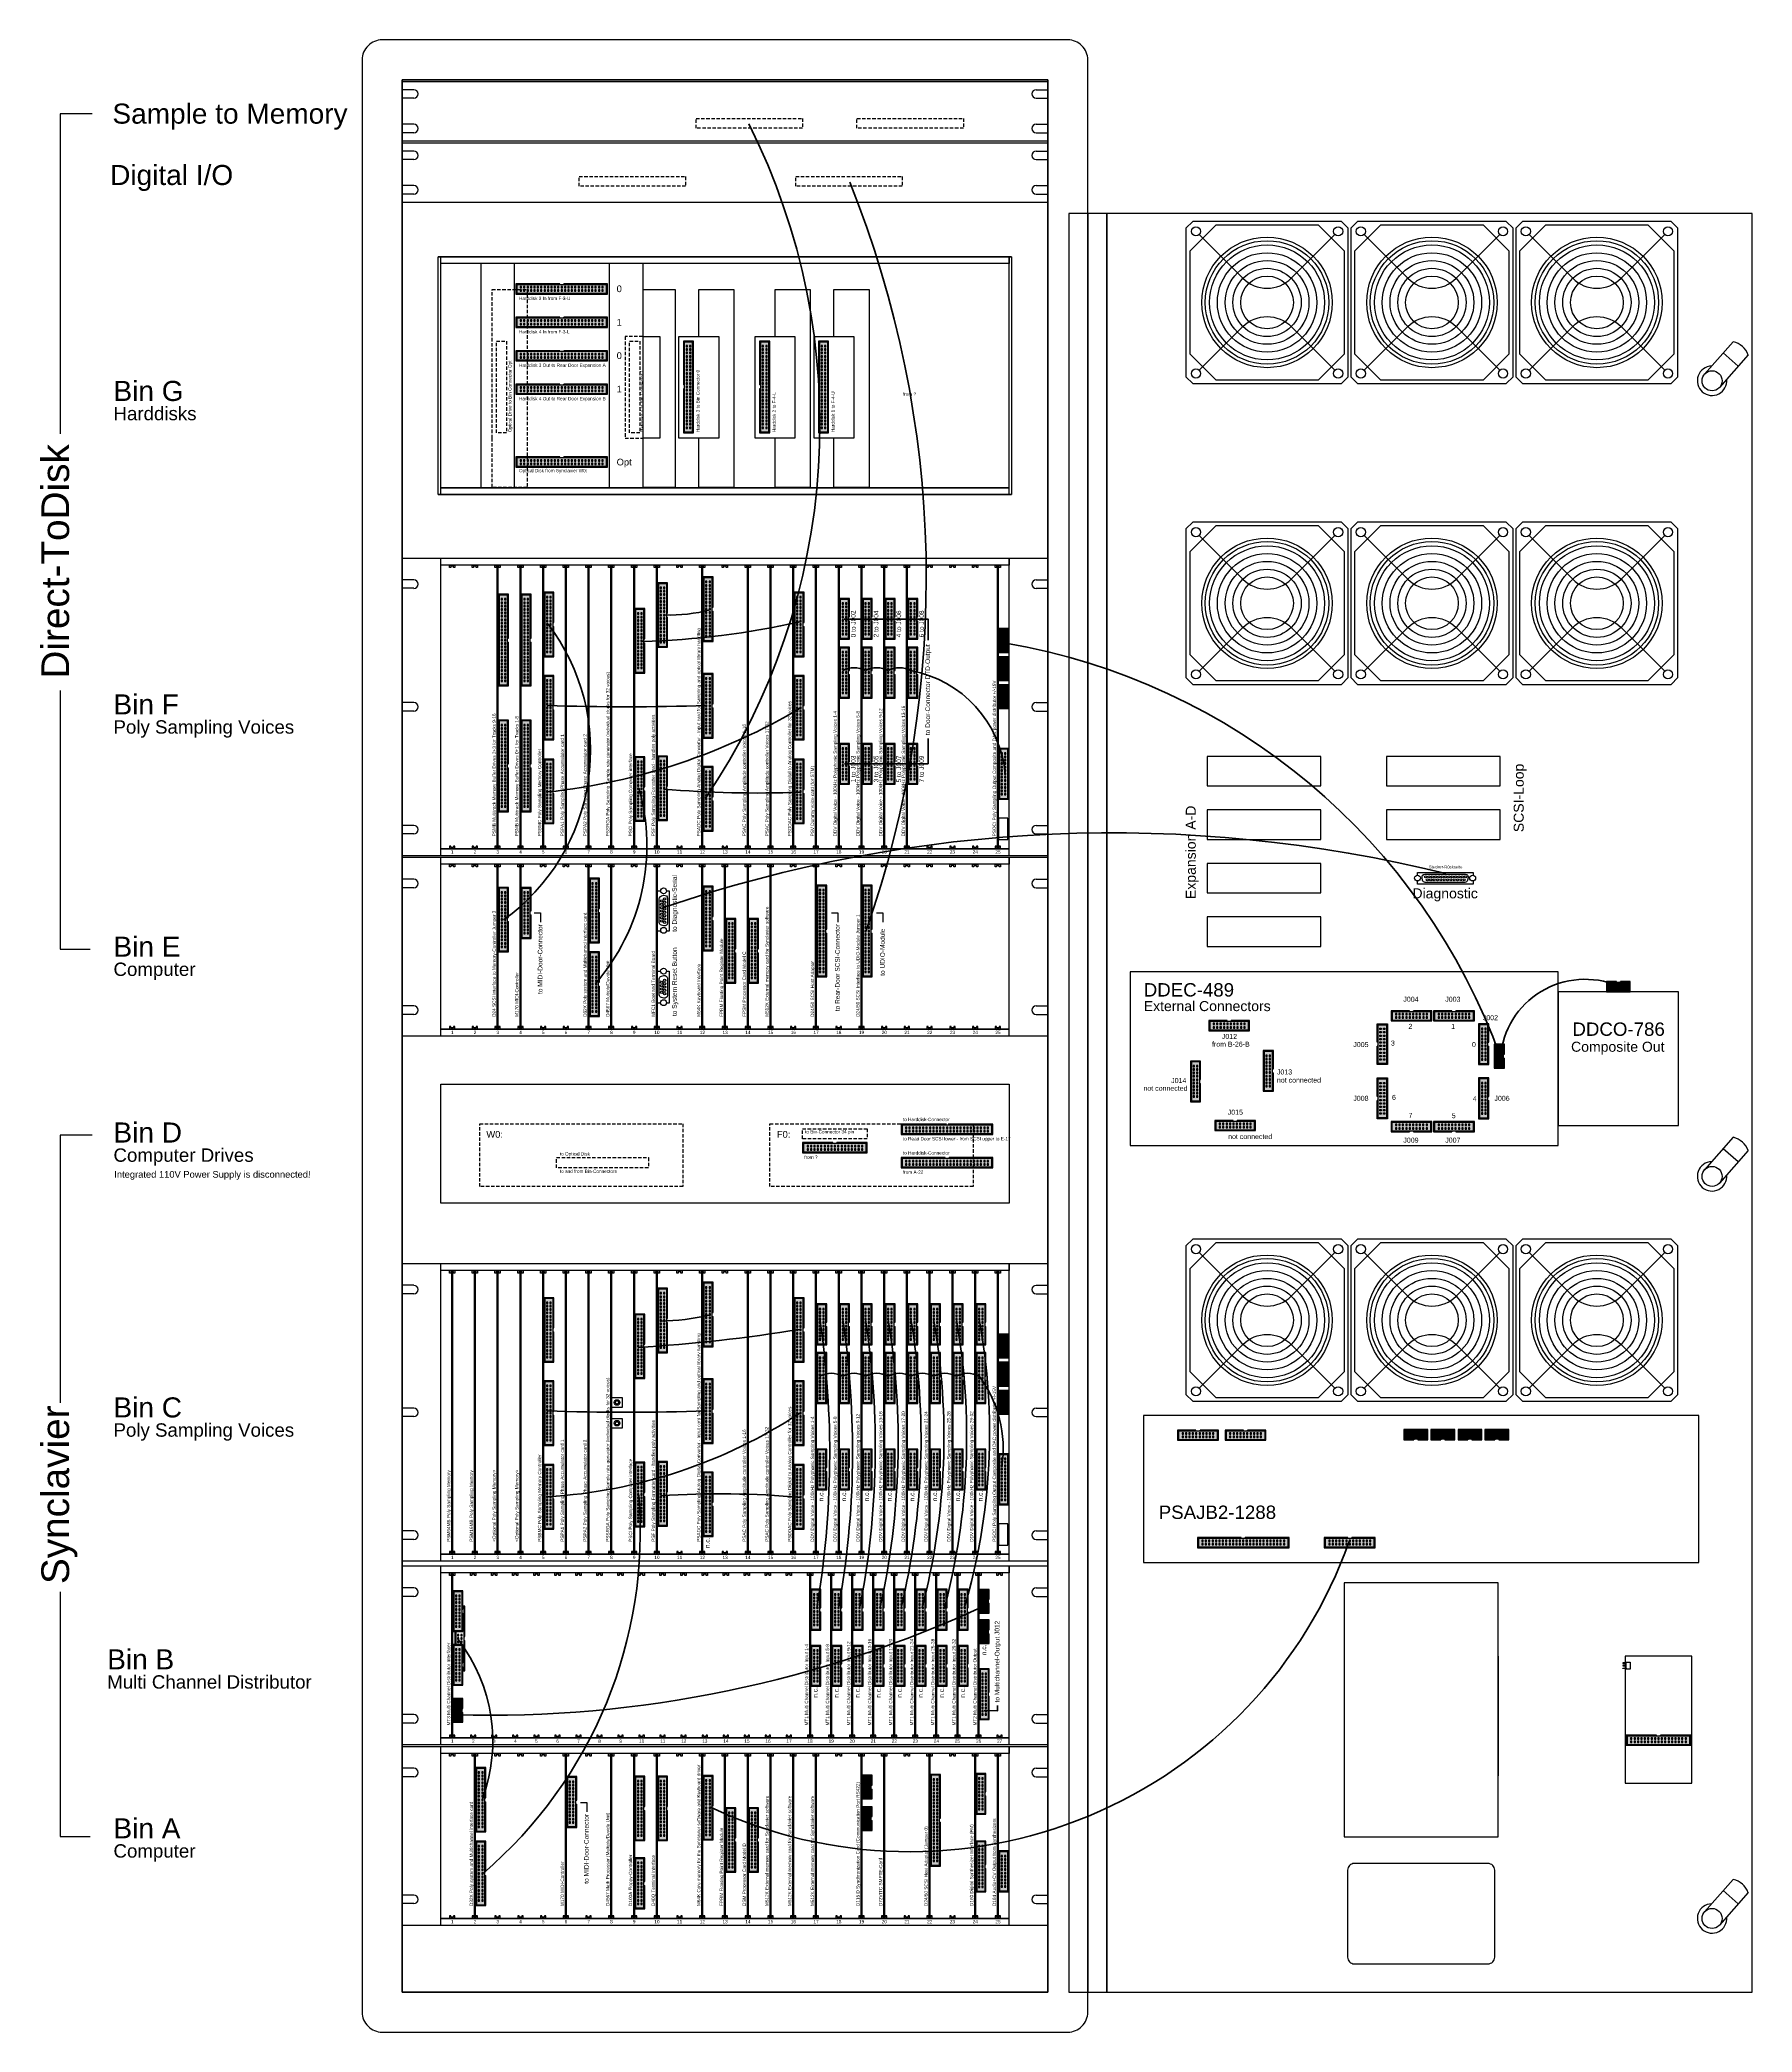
# Model space of a CAD drawing. Header units: millimetres. Extents: x -4275 to 1791, y -353 to 2461.
# Drawn here: x -271 to 1009, y -61 to 1429 of the extents above; entities that cross this region are included whole.
import ezdxf
from ezdxf.enums import TextEntityAlignment as Align

# ---------------------------------------------------------------- set-up
doc = ezdxf.new("R2010")
doc.units = ezdxf.units.MM
doc.header["$LTSCALE"] = 0.4
doc.linetypes.add('VERDECKT', pattern=[9.525, 6.35, -3.175])
doc.layers.add('Connections', color=7, linetype='Continuous', lineweight=70)
doc.styles.get("Standard").update_dxf_attribs({"font": 'ARIALUNI.ttf'})

# ---------------------------------------------------------------- blocks, each defined once
blk = doc.blocks.new('Karte-5HE')
blk.add_lwpolyline([(-0.5, 0), (0.5, 0), (0.5, 210.3), (-0.5, 210.3)], close=True)
blk.add_attdef('CARD', (-1.4, 8.3), '', height=2.5, rotation=90)
blk = doc.blocks.new('Rack-3HE 27 Slots')
for p, q in [((482.6, 133.4), (0, 133.4)), ((0, 133.4), (0, 117.3)), ((28.8, 0), (28.8, 133.4)), ((453.8, 128.4), (28.8, 128.4)), ((453.8, 0), (453.8, 133.4)), ((453.8, 133.4), (453.8, 128.4)), ((482.6, 117.3), (482.6, 133.4)), ((8.7, 117.3), (0, 117.3)), ((0, 110.9), (0, 22.5)), ((8.7, 110.9), (0, 110.9)), ((473.9, 117.3), (482.6, 117.3)), ((473.9, 110.9), (482.6, 110.9)), ((482.6, 22.5), (482.6, 110.9)), ((8.7, 22.5), (0, 22.5)), ((0, 16.1), (0, 0)), ((8.7, 16.1), (0, 16.1)), ((473.9, 22.5), (482.6, 22.5)), ((473.9, 16.1), (482.6, 16.1)), ((482.6, 0), (482.6, 16.1)), ((0, 0), (482.6, 0)), ((28.8, 0), (28.8, 5)), ((28.8, 5), (453.8, 5)), ((453.8, 5), (28.8, 5))]:
    blk.add_line(p, q)
for points in [[(35.3, 128.4), (39.3, 128.4), (39.3, 126.4), (38.3, 126.4), (38.3, 127.4), (36.3, 127.4), (36.3, 126.4), (35.3, 126.4)], [(51, 128.4), (55, 128.4), (55, 126.4), (54, 126.4), (54, 127.4), (52, 127.4), (52, 126.4), (51, 126.4)], [(66.8, 128.4), (70.8, 128.4), (70.8, 126.4), (69.8, 126.4), (69.8, 127.4), (67.8, 127.4), (67.8, 126.4), (66.8, 126.4)], [(82.5, 128.4), (86.5, 128.4), (86.5, 126.4), (85.5, 126.4), (85.5, 127.4), (83.5, 127.4), (83.5, 126.4), (82.5, 126.4)], [(98.3, 128.4), (102.3, 128.4), (102.3, 126.4), (101.3, 126.4), (101.3, 127.4), (99.3, 127.4), (99.3, 126.4), (98.3, 126.4)], [(114, 128.4), (118, 128.4), (118, 126.4), (117, 126.4), (117, 127.4), (115, 127.4), (115, 126.4), (114, 126.4)], [(129.7, 128.4), (133.7, 128.4), (133.7, 126.4), (132.7, 126.4), (132.7, 127.4), (130.7, 127.4), (130.7, 126.4), (129.7, 126.4)], [(145.5, 128.4), (149.5, 128.4), (149.5, 126.4), (148.5, 126.4), (148.5, 127.4), (146.5, 127.4), (146.5, 126.4), (145.5, 126.4)], [(161.2, 128.4), (165.2, 128.4), (165.2, 126.4), (164.2, 126.4), (164.2, 127.4), (162.2, 127.4), (162.2, 126.4), (161.2, 126.4)], [(177, 128.4), (181, 128.4), (181, 126.4), (180, 126.4), (180, 127.4), (178, 127.4), (178, 126.4), (177, 126.4)], [(192.7, 128.4), (196.7, 128.4), (196.7, 126.4), (195.7, 126.4), (195.7, 127.4), (193.7, 127.4), (193.7, 126.4), (192.7, 126.4)], [(208.4, 128.4), (212.4, 128.4), (212.4, 126.4), (211.4, 126.4), (211.4, 127.4), (209.4, 127.4), (209.4, 126.4), (208.4, 126.4)], [(224.2, 128.4), (228.2, 128.4), (228.2, 126.4), (227.2, 126.4), (227.2, 127.4), (225.2, 127.4), (225.2, 126.4), (224.2, 126.4)], [(239.9, 128.4), (243.9, 128.4), (243.9, 126.4), (242.9, 126.4), (242.9, 127.4), (240.9, 127.4), (240.9, 126.4), (239.9, 126.4)], [(255.7, 128.4), (259.7, 128.4), (259.7, 126.4), (258.7, 126.4), (258.7, 127.4), (256.7, 127.4), (256.7, 126.4), (255.7, 126.4)], [(271.4, 128.4), (275.4, 128.4), (275.4, 126.4), (274.4, 126.4), (274.4, 127.4), (272.4, 127.4), (272.4, 126.4), (271.4, 126.4)], [(287.1, 128.4), (291.1, 128.4), (291.1, 126.4), (290.1, 126.4), (290.1, 127.4), (288.1, 127.4), (288.1, 126.4), (287.1, 126.4)], [(302.9, 128.4), (306.9, 128.4), (306.9, 126.4), (305.9, 126.4), (305.9, 127.4), (303.9, 127.4), (303.9, 126.4), (302.9, 126.4)], [(318.6, 128.4), (322.6, 128.4), (322.6, 126.4), (321.6, 126.4), (321.6, 127.4), (319.6, 127.4), (319.6, 126.4), (318.6, 126.4)], [(334.4, 128.4), (338.4, 128.4), (338.4, 126.4), (337.4, 126.4), (337.4, 127.4), (335.4, 127.4), (335.4, 126.4), (334.4, 126.4)], [(350.1, 128.4), (354.1, 128.4), (354.1, 126.4), (353.1, 126.4), (353.1, 127.4), (351.1, 127.4), (351.1, 126.4), (350.1, 126.4)], [(365.8, 128.4), (369.8, 128.4), (369.8, 126.4), (368.8, 126.4), (368.8, 127.4), (366.8, 127.4), (366.8, 126.4), (365.8, 126.4)], [(381.6, 128.4), (385.6, 128.4), (385.6, 126.4), (384.6, 126.4), (384.6, 127.4), (382.6, 127.4), (382.6, 126.4), (381.6, 126.4)], [(397.3, 128.4), (401.3, 128.4), (401.3, 126.4), (400.3, 126.4), (400.3, 127.4), (398.3, 127.4), (398.3, 126.4), (397.3, 126.4)], [(413.1, 128.4), (417.1, 128.4), (417.1, 126.4), (416.1, 126.4), (416.1, 127.4), (414.1, 127.4), (414.1, 126.4), (413.1, 126.4)], [(428.8, 128.4), (432.8, 128.4), (432.8, 126.4), (431.8, 126.4), (431.8, 127.4), (429.8, 127.4), (429.8, 126.4), (428.8, 126.4)], [(444.5, 128.4), (448.5, 128.4), (448.5, 126.4), (447.5, 126.4), (447.5, 127.4), (445.5, 127.4), (445.5, 126.4), (444.5, 126.4)], [(35.3, 5), (39.3, 5), (39.3, 7), (38.3, 7), (38.3, 6), (36.3, 6), (36.3, 7), (35.3, 7)], [(51, 5), (55, 5), (55, 7), (54, 7), (54, 6), (52, 6), (52, 7), (51, 7)], [(66.8, 5), (70.8, 5), (70.8, 7), (69.8, 7), (69.8, 6), (67.8, 6), (67.8, 7), (66.8, 7)], [(82.5, 5), (86.5, 5), (86.5, 7), (85.5, 7), (85.5, 6), (83.5, 6), (83.5, 7), (82.5, 7)], [(98.3, 5), (102.3, 5), (102.3, 7), (101.3, 7), (101.3, 6), (99.3, 6), (99.3, 7), (98.3, 7)], [(114, 5), (118, 5), (118, 7), (117, 7), (117, 6), (115, 6), (115, 7), (114, 7)], [(129.7, 5), (133.7, 5), (133.7, 7), (132.7, 7), (132.7, 6), (130.7, 6), (130.7, 7), (129.7, 7)], [(145.5, 5), (149.5, 5), (149.5, 7), (148.5, 7), (148.5, 6), (146.5, 6), (146.5, 7), (145.5, 7)], [(161.2, 5), (165.2, 5), (165.2, 7), (164.2, 7), (164.2, 6), (162.2, 6), (162.2, 7), (161.2, 7)], [(177, 5), (181, 5), (181, 7), (180, 7), (180, 6), (178, 6), (178, 7), (177, 7)], [(192.7, 5), (196.7, 5), (196.7, 7), (195.7, 7), (195.7, 6), (193.7, 6), (193.7, 7), (192.7, 7)], [(208.4, 5), (212.4, 5), (212.4, 7), (211.4, 7), (211.4, 6), (209.4, 6), (209.4, 7), (208.4, 7)], [(224.2, 5), (228.2, 5), (228.2, 7), (227.2, 7), (227.2, 6), (225.2, 6), (225.2, 7), (224.2, 7)], [(239.9, 5), (243.9, 5), (243.9, 7), (242.9, 7), (242.9, 6), (240.9, 6), (240.9, 7), (239.9, 7)], [(255.7, 5), (259.7, 5), (259.7, 7), (258.7, 7), (258.7, 6), (256.7, 6), (256.7, 7), (255.7, 7)], [(271.4, 5), (275.4, 5), (275.4, 7), (274.4, 7), (274.4, 6), (272.4, 6), (272.4, 7), (271.4, 7)], [(287.1, 5), (291.1, 5), (291.1, 7), (290.1, 7), (290.1, 6), (288.1, 6), (288.1, 7), (287.1, 7)], [(302.9, 5), (306.9, 5), (306.9, 7), (305.9, 7), (305.9, 6), (303.9, 6), (303.9, 7), (302.9, 7)], [(318.6, 5), (322.6, 5), (322.6, 7), (321.6, 7), (321.6, 6), (319.6, 6), (319.6, 7), (318.6, 7)], [(334.4, 5), (338.4, 5), (338.4, 7), (337.4, 7), (337.4, 6), (335.4, 6), (335.4, 7), (334.4, 7)], [(350.1, 5), (354.1, 5), (354.1, 7), (353.1, 7), (353.1, 6), (351.1, 6), (351.1, 7), (350.1, 7)], [(365.8, 5), (369.8, 5), (369.8, 7), (368.8, 7), (368.8, 6), (366.8, 6), (366.8, 7), (365.8, 7)], [(381.6, 5), (385.6, 5), (385.6, 7), (384.6, 7), (384.6, 6), (382.6, 6), (382.6, 7), (381.6, 7)], [(397.3, 5), (401.3, 5), (401.3, 7), (400.3, 7), (400.3, 6), (398.3, 6), (398.3, 7), (397.3, 7)], [(413.1, 5), (417.1, 5), (417.1, 7), (416.1, 7), (416.1, 6), (414.1, 6), (414.1, 7), (413.1, 7)], [(428.8, 5), (432.8, 5), (432.8, 7), (431.8, 7), (431.8, 6), (429.8, 6), (429.8, 7), (428.8, 7)], [(444.5, 5), (448.5, 5), (448.5, 7), (447.5, 7), (447.5, 6), (445.5, 6), (445.5, 7), (444.5, 7)]]:
    blk.add_lwpolyline(points, close=True)
for centre, start, end in [((8.7, 114.1), 270, 90), ((473.9, 114.1), 90, 270), ((8.7, 19.3), 270, 90), ((473.9, 19.3), 90, 270)]:
    blk.add_arc(centre, 3.2, start, end)
for s, p in [('1', (37.4, 1.4)), ('2', (53.1, 1.4)), ('3', (68.8, 1.4)), ('4', (84.6, 1.4)), ('5', (100.3, 1.4)), ('6', (116.1, 1.4)), ('7', (131.8, 1.4)), ('8', (147.5, 1.4)), ('9', (163.3, 1.4)), ('10', (179, 1.4)), ('11', (194.8, 1.4)), ('12', (210.5, 1.4)), ('13', (226.2, 1.4)), ('14', (242, 1.4)), ('15', (257.7, 1.4)), ('16', (273.5, 1.4)), ('17', (289.2, 1.4)), ('18', (304.9, 1.4)), ('19', (320.7, 1.4)), ('20', (336.4, 1.4)), ('21', (352.2, 1.4)), ('22', (367.9, 1.4)), ('23', (383.6, 1.4)), ('24', (399.4, 1.4)), ('25', (415.1, 1.4)), ('26', (430.9, 1.4)), ('27', (446.6, 1.4))]:
    blk.add_text(s, height=2.5).set_placement(p, align=Align.CENTER)
blk = doc.blocks.new('Rack-5HE 25 Slots')
for p, q in [((482.6, 222.2), (0, 222.2)), ((0, 222.2), (0, 206.2)), ((28.8, 0), (28.8, 222.2)), ((453.8, 217.2), (28.8, 217.2)), ((453.8, 0), (453.8, 222.2)), ((453.8, 222.2), (453.8, 217.2)), ((482.6, 206.2), (482.6, 222.2)), ((8.7, 206.2), (0, 206.2)), ((0, 199.8), (0, 114.3)), ((8.7, 199.8), (0, 199.8)), ((473.9, 206.2), (482.6, 206.2)), ((473.9, 199.8), (482.6, 199.8)), ((482.6, 114.3), (482.6, 199.8)), ((8.7, 114.3), (0, 114.3)), ((0, 107.9), (0, 22.5)), ((8.7, 107.9), (0, 107.9)), ((473.9, 114.3), (482.6, 114.3)), ((473.9, 107.9), (482.6, 107.9)), ((482.6, 22.5), (482.6, 107.9)), ((8.7, 22.5), (0, 22.5)), ((0, 16.1), (0, 0)), ((8.7, 16.1), (0, 16.1)), ((473.9, 22.5), (482.6, 22.5)), ((473.9, 16.1), (482.6, 16.1)), ((482.6, 0), (482.6, 16.1)), ((0, 0), (482.6, 0)), ((28.8, 0), (28.8, 5)), ((28.8, 5), (453.8, 5)), ((453.8, 5), (28.8, 5))]:
    blk.add_line(p, q)
for points in [[(35.3, 217.2), (39.3, 217.2), (39.3, 215.3), (38.3, 215.3), (38.3, 216.3), (36.3, 216.3), (36.3, 215.3), (35.3, 215.3)], [(52.3, 217.2), (56.3, 217.2), (56.3, 215.3), (55.3, 215.3), (55.3, 216.3), (53.3, 216.3), (53.3, 215.3), (52.3, 215.3)], [(69.3, 217.2), (73.3, 217.2), (73.3, 215.3), (72.3, 215.3), (72.3, 216.3), (70.3, 216.3), (70.3, 215.3), (69.3, 215.3)], [(86.3, 217.2), (90.3, 217.2), (90.3, 215.3), (89.3, 215.3), (89.3, 216.3), (87.3, 216.3), (87.3, 215.3), (86.3, 215.3)], [(103.3, 217.2), (107.3, 217.2), (107.3, 215.3), (106.3, 215.3), (106.3, 216.3), (104.3, 216.3), (104.3, 215.3), (103.3, 215.3)], [(120.3, 217.2), (124.3, 217.2), (124.3, 215.3), (123.3, 215.3), (123.3, 216.3), (121.3, 216.3), (121.3, 215.3), (120.3, 215.3)], [(137.3, 217.2), (141.3, 217.2), (141.3, 215.3), (140.3, 215.3), (140.3, 216.3), (138.3, 216.3), (138.3, 215.3), (137.3, 215.3)], [(154.3, 217.2), (158.3, 217.2), (158.3, 215.3), (157.3, 215.3), (157.3, 216.3), (155.3, 216.3), (155.3, 215.3), (154.3, 215.3)], [(171.3, 217.2), (175.3, 217.2), (175.3, 215.3), (174.3, 215.3), (174.3, 216.3), (172.3, 216.3), (172.3, 215.3), (171.3, 215.3)], [(188.3, 217.2), (192.3, 217.2), (192.3, 215.3), (191.3, 215.3), (191.3, 216.3), (189.3, 216.3), (189.3, 215.3), (188.3, 215.3)], [(205.3, 217.2), (209.3, 217.2), (209.3, 215.3), (208.3, 215.3), (208.3, 216.3), (206.3, 216.3), (206.3, 215.3), (205.3, 215.3)], [(222.3, 217.2), (226.3, 217.2), (226.3, 215.3), (225.3, 215.3), (225.3, 216.3), (223.3, 216.3), (223.3, 215.3), (222.3, 215.3)], [(239.3, 217.2), (243.3, 217.2), (243.3, 215.3), (242.3, 215.3), (242.3, 216.3), (240.3, 216.3), (240.3, 215.3), (239.3, 215.3)], [(256.3, 217.2), (260.3, 217.2), (260.3, 215.3), (259.3, 215.3), (259.3, 216.3), (257.3, 216.3), (257.3, 215.3), (256.3, 215.3)], [(273.3, 217.2), (277.3, 217.2), (277.3, 215.3), (276.3, 215.3), (276.3, 216.3), (274.3, 216.3), (274.3, 215.3), (273.3, 215.3)], [(290.3, 217.2), (294.3, 217.2), (294.3, 215.3), (293.3, 215.3), (293.3, 216.3), (291.3, 216.3), (291.3, 215.3), (290.3, 215.3)], [(307.3, 217.2), (311.3, 217.2), (311.3, 215.3), (310.3, 215.3), (310.3, 216.3), (308.3, 216.3), (308.3, 215.3), (307.3, 215.3)], [(324.3, 217.2), (328.3, 217.2), (328.3, 215.3), (327.3, 215.3), (327.3, 216.3), (325.3, 216.3), (325.3, 215.3), (324.3, 215.3)], [(341.3, 217.2), (345.3, 217.2), (345.3, 215.3), (344.3, 215.3), (344.3, 216.3), (342.3, 216.3), (342.3, 215.3), (341.3, 215.3)], [(358.3, 217.2), (362.3, 217.2), (362.3, 215.3), (361.3, 215.3), (361.3, 216.3), (359.3, 216.3), (359.3, 215.3), (358.3, 215.3)], [(375.3, 217.2), (379.3, 217.2), (379.3, 215.3), (378.3, 215.3), (378.3, 216.3), (376.3, 216.3), (376.3, 215.3), (375.3, 215.3)], [(392.3, 217.2), (396.3, 217.2), (396.3, 215.3), (395.3, 215.3), (395.3, 216.3), (393.3, 216.3), (393.3, 215.3), (392.3, 215.3)], [(409.3, 217.2), (413.3, 217.2), (413.3, 215.3), (412.3, 215.3), (412.3, 216.3), (410.3, 216.3), (410.3, 215.3), (409.3, 215.3)], [(426.3, 217.2), (430.3, 217.2), (430.3, 215.3), (429.3, 215.3), (429.3, 216.3), (427.3, 216.3), (427.3, 215.3), (426.3, 215.3)], [(443.3, 217.2), (447.3, 217.2), (447.3, 215.3), (446.3, 215.3), (446.3, 216.3), (444.3, 216.3), (444.3, 215.3), (443.3, 215.3)], [(35.3, 5), (39.3, 5), (39.3, 7), (38.3, 7), (38.3, 6), (36.3, 6), (36.3, 7), (35.3, 7)], [(52.3, 5), (56.3, 5), (56.3, 7), (55.3, 7), (55.3, 6), (53.3, 6), (53.3, 7), (52.3, 7)], [(69.3, 5), (73.3, 5), (73.3, 7), (72.3, 7), (72.3, 6), (70.3, 6), (70.3, 7), (69.3, 7)], [(86.3, 5), (90.3, 5), (90.3, 7), (89.3, 7), (89.3, 6), (87.3, 6), (87.3, 7), (86.3, 7)], [(103.3, 5), (107.3, 5), (107.3, 7), (106.3, 7), (106.3, 6), (104.3, 6), (104.3, 7), (103.3, 7)], [(120.3, 5), (124.3, 5), (124.3, 7), (123.3, 7), (123.3, 6), (121.3, 6), (121.3, 7), (120.3, 7)], [(137.3, 5), (141.3, 5), (141.3, 7), (140.3, 7), (140.3, 6), (138.3, 6), (138.3, 7), (137.3, 7)], [(154.3, 5), (158.3, 5), (158.3, 7), (157.3, 7), (157.3, 6), (155.3, 6), (155.3, 7), (154.3, 7)], [(171.3, 5), (175.3, 5), (175.3, 7), (174.3, 7), (174.3, 6), (172.3, 6), (172.3, 7), (171.3, 7)], [(188.3, 5), (192.3, 5), (192.3, 7), (191.3, 7), (191.3, 6), (189.3, 6), (189.3, 7), (188.3, 7)], [(205.3, 5), (209.3, 5), (209.3, 7), (208.3, 7), (208.3, 6), (206.3, 6), (206.3, 7), (205.3, 7)], [(222.3, 5), (226.3, 5), (226.3, 7), (225.3, 7), (225.3, 6), (223.3, 6), (223.3, 7), (222.3, 7)], [(239.3, 5), (243.3, 5), (243.3, 7), (242.3, 7), (242.3, 6), (240.3, 6), (240.3, 7), (239.3, 7)], [(256.3, 5), (260.3, 5), (260.3, 7), (259.3, 7), (259.3, 6), (257.3, 6), (257.3, 7), (256.3, 7)], [(273.3, 5), (277.3, 5), (277.3, 7), (276.3, 7), (276.3, 6), (274.3, 6), (274.3, 7), (273.3, 7)], [(290.3, 5), (294.3, 5), (294.3, 7), (293.3, 7), (293.3, 6), (291.3, 6), (291.3, 7), (290.3, 7)], [(307.3, 5), (311.3, 5), (311.3, 7), (310.3, 7), (310.3, 6), (308.3, 6), (308.3, 7), (307.3, 7)], [(324.3, 5), (328.3, 5), (328.3, 7), (327.3, 7), (327.3, 6), (325.3, 6), (325.3, 7), (324.3, 7)], [(341.3, 5), (345.3, 5), (345.3, 7), (344.3, 7), (344.3, 6), (342.3, 6), (342.3, 7), (341.3, 7)], [(358.3, 5), (362.3, 5), (362.3, 7), (361.3, 7), (361.3, 6), (359.3, 6), (359.3, 7), (358.3, 7)], [(375.3, 5), (379.3, 5), (379.3, 7), (378.3, 7), (378.3, 6), (376.3, 6), (376.3, 7), (375.3, 7)], [(392.3, 5), (396.3, 5), (396.3, 7), (395.3, 7), (395.3, 6), (393.3, 6), (393.3, 7), (392.3, 7)], [(409.3, 5), (413.3, 5), (413.3, 7), (412.3, 7), (412.3, 6), (410.3, 6), (410.3, 7), (409.3, 7)], [(426.3, 5), (430.3, 5), (430.3, 7), (429.3, 7), (429.3, 6), (427.3, 6), (427.3, 7), (426.3, 7)], [(443.3, 5), (447.3, 5), (447.3, 7), (446.3, 7), (446.3, 6), (444.3, 6), (444.3, 7), (443.3, 7)]]:
    blk.add_lwpolyline(points, close=True)
for centre, start, end in [((8.7, 202.9), 270, 90), ((473.9, 202.9), 90, 270), ((8.7, 111.1), 270, 90), ((473.9, 111.1), 90, 270), ((8.7, 19.3), 270, 90), ((473.9, 19.3), 90, 270)]:
    blk.add_arc(centre, 3.2, start, end)
for s, p in [('1', (37.4, 1.4)), ('2', (54.4, 1.4)), ('3', (71.4, 1.4)), ('4', (88.4, 1.4)), ('5', (105.4, 1.4)), ('6', (122.4, 1.4)), ('7', (139.4, 1.4)), ('8', (156.4, 1.4)), ('9', (173.4, 1.4)), ('10', (190.4, 1.4)), ('11', (207.4, 1.4)), ('12', (224.4, 1.4)), ('13', (241.4, 1.4)), ('14', (258.4, 1.4)), ('15', (275.4, 1.4)), ('16', (292.4, 1.4)), ('17', (309.4, 1.4)), ('18', (326.4, 1.4)), ('19', (343.4, 1.4)), ('20', (360.4, 1.4)), ('21', (377.4, 1.4)), ('22', (394.4, 1.4)), ('23', (411.4, 1.4)), ('24', (428.4, 1.4)), ('25', (445.4, 1.4))]:
    blk.add_text(s, height=2.5).set_placement(p, align=Align.CENTER)
blk = doc.blocks.new('Karte-3HE')
blk.add_lwpolyline([(-0.5, 0), (0.5, 0), (0.5, 121.4), (-0.5, 121.4)], close=True)
blk.add_attdef('CARD', (-1.4, 8.3), '', height=2.5, rotation=90)
blk = doc.blocks.new('Luefter')
for points in [[(-57.3, -62.5), (57.3, -62.5), (62.5, -57.3), (62.5, 57.3), (57.3, 62.5), (-57.3, 62.5), (-62.5, 57.3), (-62.5, -57.3)], [(-39.6, -59.6), (39.6, -59.6), (59.6, -39.6), (59.6, 39.6), (39.6, 59.6), (-39.6, 59.6), (-59.6, 39.6), (-59.6, -39.6)]]:
    blk.add_lwpolyline(points, close=True)
for points in [[(-52.3, 52.3), (-18.6, 18.6, 0.414214), (18.6, 18.6), (52.3, 52.3)], [(-52.3, -52.3), (-18.6, -18.6, -0.414214), (18.6, -18.6), (52.3, -52.3)]]:
    blk.add_lwpolyline(points, format="xyb")
for centre, radius in [((-54.8, 54.8), 3.53), ((0, 0), 50.3), ((0, 0), 47.6), ((54.8, 54.8), 3.53), ((0, 0), 44.3), ((0, 0), 38.3), ((0, 0), 32.3), ((0, 0), 26.3), ((0, 0), 20.3), ((-54.8, -54.8), 3.53), ((54.8, -54.8), 3.53)]:
    blk.add_circle(centre, radius)
blk = doc.blocks.new('Rack-3HE 25 Slots')
for p, q in [((482.6, 133.4), (0, 133.4)), ((0, 133.4), (0, 117.3)), ((28.8, 0), (28.8, 133.4)), ((453.8, 128.4), (28.8, 128.4)), ((453.8, 0), (453.8, 133.4)), ((453.8, 133.4), (453.8, 128.4)), ((482.6, 117.3), (482.6, 133.4)), ((8.7, 117.3), (0, 117.3)), ((0, 110.9), (0, 22.5)), ((8.7, 110.9), (0, 110.9)), ((473.9, 117.3), (482.6, 117.3)), ((473.9, 110.9), (482.6, 110.9)), ((482.6, 22.5), (482.6, 110.9)), ((8.7, 22.5), (0, 22.5)), ((0, 16.1), (0, 0)), ((8.7, 16.1), (0, 16.1)), ((473.9, 22.5), (482.6, 22.5)), ((473.9, 16.1), (482.6, 16.1)), ((482.6, 0), (482.6, 16.1)), ((0, 0), (482.6, 0)), ((28.8, 0), (28.8, 5)), ((28.8, 5), (453.8, 5)), ((453.8, 5), (28.8, 5))]:
    blk.add_line(p, q)
for points in [[(35.3, 128.4), (39.3, 128.4), (39.3, 126.4), (38.3, 126.4), (38.3, 127.4), (36.3, 127.4), (36.3, 126.4), (35.3, 126.4)], [(52.3, 128.4), (56.3, 128.4), (56.3, 126.4), (55.3, 126.4), (55.3, 127.4), (53.3, 127.4), (53.3, 126.4), (52.3, 126.4)], [(69.3, 128.4), (73.3, 128.4), (73.3, 126.4), (72.3, 126.4), (72.3, 127.4), (70.3, 127.4), (70.3, 126.4), (69.3, 126.4)], [(86.3, 128.4), (90.3, 128.4), (90.3, 126.4), (89.3, 126.4), (89.3, 127.4), (87.3, 127.4), (87.3, 126.4), (86.3, 126.4)], [(103.3, 128.4), (107.3, 128.4), (107.3, 126.4), (106.3, 126.4), (106.3, 127.4), (104.3, 127.4), (104.3, 126.4), (103.3, 126.4)], [(120.3, 128.4), (124.3, 128.4), (124.3, 126.4), (123.3, 126.4), (123.3, 127.4), (121.3, 127.4), (121.3, 126.4), (120.3, 126.4)], [(137.3, 128.4), (141.3, 128.4), (141.3, 126.4), (140.3, 126.4), (140.3, 127.4), (138.3, 127.4), (138.3, 126.4), (137.3, 126.4)], [(154.3, 128.4), (158.3, 128.4), (158.3, 126.4), (157.3, 126.4), (157.3, 127.4), (155.3, 127.4), (155.3, 126.4), (154.3, 126.4)], [(171.3, 128.4), (175.3, 128.4), (175.3, 126.4), (174.3, 126.4), (174.3, 127.4), (172.3, 127.4), (172.3, 126.4), (171.3, 126.4)], [(188.3, 128.4), (192.3, 128.4), (192.3, 126.4), (191.3, 126.4), (191.3, 127.4), (189.3, 127.4), (189.3, 126.4), (188.3, 126.4)], [(205.3, 128.4), (209.3, 128.4), (209.3, 126.4), (208.3, 126.4), (208.3, 127.4), (206.3, 127.4), (206.3, 126.4), (205.3, 126.4)], [(222.3, 128.4), (226.3, 128.4), (226.3, 126.4), (225.3, 126.4), (225.3, 127.4), (223.3, 127.4), (223.3, 126.4), (222.3, 126.4)], [(239.3, 128.4), (243.3, 128.4), (243.3, 126.4), (242.3, 126.4), (242.3, 127.4), (240.3, 127.4), (240.3, 126.4), (239.3, 126.4)], [(256.3, 128.4), (260.3, 128.4), (260.3, 126.4), (259.3, 126.4), (259.3, 127.4), (257.3, 127.4), (257.3, 126.4), (256.3, 126.4)], [(273.3, 128.4), (277.3, 128.4), (277.3, 126.4), (276.3, 126.4), (276.3, 127.4), (274.3, 127.4), (274.3, 126.4), (273.3, 126.4)], [(290.3, 128.4), (294.3, 128.4), (294.3, 126.4), (293.3, 126.4), (293.3, 127.4), (291.3, 127.4), (291.3, 126.4), (290.3, 126.4)], [(307.3, 128.4), (311.3, 128.4), (311.3, 126.4), (310.3, 126.4), (310.3, 127.4), (308.3, 127.4), (308.3, 126.4), (307.3, 126.4)], [(324.3, 128.4), (328.3, 128.4), (328.3, 126.4), (327.3, 126.4), (327.3, 127.4), (325.3, 127.4), (325.3, 126.4), (324.3, 126.4)], [(341.3, 128.4), (345.3, 128.4), (345.3, 126.4), (344.3, 126.4), (344.3, 127.4), (342.3, 127.4), (342.3, 126.4), (341.3, 126.4)], [(358.3, 128.4), (362.3, 128.4), (362.3, 126.4), (361.3, 126.4), (361.3, 127.4), (359.3, 127.4), (359.3, 126.4), (358.3, 126.4)], [(375.3, 128.4), (379.3, 128.4), (379.3, 126.4), (378.3, 126.4), (378.3, 127.4), (376.3, 127.4), (376.3, 126.4), (375.3, 126.4)], [(392.3, 128.4), (396.3, 128.4), (396.3, 126.4), (395.3, 126.4), (395.3, 127.4), (393.3, 127.4), (393.3, 126.4), (392.3, 126.4)], [(409.3, 128.4), (413.3, 128.4), (413.3, 126.4), (412.3, 126.4), (412.3, 127.4), (410.3, 127.4), (410.3, 126.4), (409.3, 126.4)], [(426.3, 128.4), (430.3, 128.4), (430.3, 126.4), (429.3, 126.4), (429.3, 127.4), (427.3, 127.4), (427.3, 126.4), (426.3, 126.4)], [(443.3, 128.4), (447.3, 128.4), (447.3, 126.4), (446.3, 126.4), (446.3, 127.4), (444.3, 127.4), (444.3, 126.4), (443.3, 126.4)], [(35.3, 5), (39.3, 5), (39.3, 7), (38.3, 7), (38.3, 6), (36.3, 6), (36.3, 7), (35.3, 7)], [(52.3, 5), (56.3, 5), (56.3, 7), (55.3, 7), (55.3, 6), (53.3, 6), (53.3, 7), (52.3, 7)], [(69.3, 5), (73.3, 5), (73.3, 7), (72.3, 7), (72.3, 6), (70.3, 6), (70.3, 7), (69.3, 7)], [(86.3, 5), (90.3, 5), (90.3, 7), (89.3, 7), (89.3, 6), (87.3, 6), (87.3, 7), (86.3, 7)], [(103.3, 5), (107.3, 5), (107.3, 7), (106.3, 7), (106.3, 6), (104.3, 6), (104.3, 7), (103.3, 7)], [(120.3, 5), (124.3, 5), (124.3, 7), (123.3, 7), (123.3, 6), (121.3, 6), (121.3, 7), (120.3, 7)], [(137.3, 5), (141.3, 5), (141.3, 7), (140.3, 7), (140.3, 6), (138.3, 6), (138.3, 7), (137.3, 7)], [(154.3, 5), (158.3, 5), (158.3, 7), (157.3, 7), (157.3, 6), (155.3, 6), (155.3, 7), (154.3, 7)], [(171.3, 5), (175.3, 5), (175.3, 7), (174.3, 7), (174.3, 6), (172.3, 6), (172.3, 7), (171.3, 7)], [(188.3, 5), (192.3, 5), (192.3, 7), (191.3, 7), (191.3, 6), (189.3, 6), (189.3, 7), (188.3, 7)], [(205.3, 5), (209.3, 5), (209.3, 7), (208.3, 7), (208.3, 6), (206.3, 6), (206.3, 7), (205.3, 7)], [(222.3, 5), (226.3, 5), (226.3, 7), (225.3, 7), (225.3, 6), (223.3, 6), (223.3, 7), (222.3, 7)], [(239.3, 5), (243.3, 5), (243.3, 7), (242.3, 7), (242.3, 6), (240.3, 6), (240.3, 7), (239.3, 7)], [(256.3, 5), (260.3, 5), (260.3, 7), (259.3, 7), (259.3, 6), (257.3, 6), (257.3, 7), (256.3, 7)], [(273.3, 5), (277.3, 5), (277.3, 7), (276.3, 7), (276.3, 6), (274.3, 6), (274.3, 7), (273.3, 7)], [(290.3, 5), (294.3, 5), (294.3, 7), (293.3, 7), (293.3, 6), (291.3, 6), (291.3, 7), (290.3, 7)], [(307.3, 5), (311.3, 5), (311.3, 7), (310.3, 7), (310.3, 6), (308.3, 6), (308.3, 7), (307.3, 7)], [(324.3, 5), (328.3, 5), (328.3, 7), (327.3, 7), (327.3, 6), (325.3, 6), (325.3, 7), (324.3, 7)], [(341.3, 5), (345.3, 5), (345.3, 7), (344.3, 7), (344.3, 6), (342.3, 6), (342.3, 7), (341.3, 7)], [(358.3, 5), (362.3, 5), (362.3, 7), (361.3, 7), (361.3, 6), (359.3, 6), (359.3, 7), (358.3, 7)], [(375.3, 5), (379.3, 5), (379.3, 7), (378.3, 7), (378.3, 6), (376.3, 6), (376.3, 7), (375.3, 7)], [(392.3, 5), (396.3, 5), (396.3, 7), (395.3, 7), (395.3, 6), (393.3, 6), (393.3, 7), (392.3, 7)], [(409.3, 5), (413.3, 5), (413.3, 7), (412.3, 7), (412.3, 6), (410.3, 6), (410.3, 7), (409.3, 7)], [(426.3, 5), (430.3, 5), (430.3, 7), (429.3, 7), (429.3, 6), (427.3, 6), (427.3, 7), (426.3, 7)], [(443.3, 5), (447.3, 5), (447.3, 7), (446.3, 7), (446.3, 6), (444.3, 6), (444.3, 7), (443.3, 7)]]:
    blk.add_lwpolyline(points, close=True)
for centre, start, end in [((8.7, 114.1), 270, 90), ((473.9, 114.1), 90, 270), ((8.7, 19.3), 270, 90), ((473.9, 19.3), 90, 270)]:
    blk.add_arc(centre, 3.2, start, end)
for s, p in [('1', (37.4, 1.4)), ('2', (54.4, 1.4)), ('3', (71.4, 1.4)), ('4', (88.4, 1.4)), ('5', (105.4, 1.4)), ('6', (122.4, 1.4)), ('7', (139.4, 1.4)), ('8', (156.4, 1.4)), ('9', (173.4, 1.4)), ('10', (190.4, 1.4)), ('11', (207.4, 1.4)), ('12', (224.4, 1.4)), ('13', (241.4, 1.4)), ('14', (258.4, 1.4)), ('15', (275.4, 1.4)), ('16', (292.4, 1.4)), ('17', (309.4, 1.4)), ('18', (326.4, 1.4)), ('19', (343.4, 1.4)), ('20', (360.4, 1.4)), ('21', (377.4, 1.4)), ('22', (394.4, 1.4)), ('23', (411.4, 1.4)), ('24', (428.4, 1.4)), ('25', (445.4, 1.4))]:
    blk.add_text(s, height=2.5).set_placement(p, align=Align.CENTER)
blk = doc.blocks.new('Rack-1HE Modul')
for p, q in [((0, 44.5), (0, 38.3)), ((0, 44.5), (482.6, 44.5)), ((8.7, 38.3), (0, 38.3)), ((0, 31.9), (0, 12.5)), ((8.7, 31.9), (0, 31.9)), ((473.9, 38.3), (482.6, 38.3)), ((473.9, 31.9), (482.6, 31.9)), ((482.6, 38.3), (482.6, 44.5)), ((482.6, 12.5), (482.6, 31.9)), ((8.7, 12.5), (0, 12.5)), ((0, 6.1), (0, 0)), ((8.7, 6.1), (0, 6.1)), ((0, 0), (482.6, 0)), ((473.9, 12.5), (482.6, 12.5)), ((473.9, 6.1), (482.6, 6.1)), ((482.6, 0), (482.6, 6.1))]:
    blk.add_line(p, q)
for centre, start, end in [((8.7, 35.1), 270, 90), ((473.9, 35.1), 90, 270), ((8.7, 9.3), 270, 90), ((473.9, 9.3), 90, 270)]:
    blk.add_arc(centre, 3.2, start, end)
blk = doc.blocks.new('Schloss-Hinten')
for p, q in [((15.7, 29.2), (-5.6, 5)), ((27, 19.3), (5.6, -5)), ((8.4, 20.9), (19.6, 11))]:
    blk.add_line(p, q)
blk.add_circle((0, 0), 7.5)
for centre, radius, start, end in [((12.3, 13.9), 15.7, 20.007, 77.254), ((0, 0), 11, 91.6164, 5.6446)]:
    blk.add_arc(centre, radius, start, end)
blk = doc.blocks.new('Connector-10')
at = {"true_color": 0x7abdff}
h = blk.add_hatch(color=151, dxfattribs=at)
h.dxf.hatch_style = 1
h.paths.add_polyline_path([(6.92, 17.08), (6.92, 10.39), (7.62, 10.39), (7.62, 17.78), (0, 17.78), (0, 0), (7.62, 0), (7.62, 7.39), (6.92, 7.39), (6.92, 0.7), (0.7, 0.7), (0.7, 17.08)])
at = {"true_color": 0x389cff}
h = blk.add_hatch(color=150, dxfattribs=at)
h.dxf.hatch_style = 1
h.paths.add_polyline_path([(0.7, 17.08), (0.7, 0.7), (6.92, 0.7), (6.92, 17.08)])
h.paths.add_polyline_path([(3.04, 14.47), (3.04, 13.47), (2.04, 13.47), (2.04, 14.47)], flags=16)
h.paths.add_polyline_path([(4.58, 14.47), (5.58, 14.47), (5.58, 13.47), (4.58, 13.47)], flags=16)
h.paths.add_polyline_path([(3.04, 11.93), (3.04, 10.93), (2.04, 10.93), (2.04, 11.93)], flags=16)
h.paths.add_polyline_path([(4.58, 11.93), (5.58, 11.93), (5.58, 10.93), (4.58, 10.93)], flags=16)
h.paths.add_polyline_path([(3.04, 9.39), (3.04, 8.39), (2.04, 8.39), (2.04, 9.39)], flags=16)
h.paths.add_polyline_path([(4.58, 9.39), (5.58, 9.39), (5.58, 8.39), (4.58, 8.39)], flags=16)
h.paths.add_polyline_path([(3.04, 6.85), (3.04, 5.85), (2.04, 5.85), (2.04, 6.85)], flags=16)
h.paths.add_polyline_path([(4.58, 6.85), (5.58, 6.85), (5.58, 5.85), (4.58, 5.85)], flags=16)
h.paths.add_polyline_path([(3.04, 4.31), (3.04, 3.31), (2.04, 3.31), (2.04, 4.31)], flags=16)
h.paths.add_polyline_path([(4.58, 4.31), (5.58, 4.31), (5.58, 3.31), (4.58, 3.31)], flags=16)
for p, q in [((6.92, 10.39), (7.62, 10.39)), ((6.92, 7.39), (7.62, 7.39))]:
    blk.add_line(p, q)
blk.add_lwpolyline([(7.62, 10.39), (7.62, 17.78), (0, 17.78), (0, 0), (7.62, 0), (7.62, 7.39)])
for points in [[(6.92, 17.08), (0.7, 17.08), (0.7, 0.7), (6.92, 0.7)], [(2.04, 13.47), (3.04, 13.47), (3.04, 14.47), (2.04, 14.47)], [(2.04, 10.93), (3.04, 10.93), (3.04, 11.93), (2.04, 11.93)], [(2.04, 8.39), (3.04, 8.39), (3.04, 9.39), (2.04, 9.39)], [(2.04, 5.85), (3.04, 5.85), (3.04, 6.85), (2.04, 6.85)], [(2.04, 3.31), (3.04, 3.31), (3.04, 4.31), (2.04, 4.31)], [(4.58, 13.47), (5.58, 13.47), (5.58, 14.47), (4.58, 14.47)], [(4.58, 10.93), (5.58, 10.93), (5.58, 11.93), (4.58, 11.93)], [(4.58, 8.39), (5.58, 8.39), (5.58, 9.39), (4.58, 9.39)], [(4.58, 5.85), (5.58, 5.85), (5.58, 6.85), (4.58, 6.85)], [(4.58, 3.31), (5.58, 3.31), (5.58, 4.31), (4.58, 4.31)]]:
    blk.add_lwpolyline(points, close=True)
blk = doc.blocks.new('Connector-20')
at = {"true_color": 0x7abdff}
h = blk.add_hatch(color=151, dxfattribs=at)
h.dxf.hatch_style = 1
h.paths.add_polyline_path([(6.92, 29.78), (6.92, 16.74), (7.62, 16.74), (7.62, 30.48), (0, 30.48), (0, 0), (7.62, 0), (7.62, 13.74), (6.92, 13.74), (6.92, 0.7), (0.7, 0.7), (0.7, 29.78)])
at = {"true_color": 0x389cff}
h = blk.add_hatch(color=150, dxfattribs=at)
h.dxf.hatch_style = 1
h.paths.add_polyline_path([(0.7, 29.78), (0.7, 0.7), (6.92, 0.7), (6.92, 29.78)])
h.paths.add_polyline_path([(3.04, 27.17), (3.04, 26.17), (2.04, 26.17), (2.04, 27.17)], flags=16)
h.paths.add_polyline_path([(4.58, 27.17), (5.58, 27.17), (5.58, 26.17), (4.58, 26.17)], flags=16)
h.paths.add_polyline_path([(3.04, 24.63), (3.04, 23.63), (2.04, 23.63), (2.04, 24.63)], flags=16)
h.paths.add_polyline_path([(4.58, 24.63), (5.58, 24.63), (5.58, 23.63), (4.58, 23.63)], flags=16)
h.paths.add_polyline_path([(3.04, 22.09), (3.04, 21.09), (2.04, 21.09), (2.04, 22.09)], flags=16)
h.paths.add_polyline_path([(4.58, 22.09), (5.58, 22.09), (5.58, 21.09), (4.58, 21.09)], flags=16)
h.paths.add_polyline_path([(3.04, 19.55), (3.04, 18.55), (2.04, 18.55), (2.04, 19.55)], flags=16)
h.paths.add_polyline_path([(4.58, 19.55), (5.58, 19.55), (5.58, 18.55), (4.58, 18.55)], flags=16)
h.paths.add_polyline_path([(3.04, 17.01), (3.04, 16.01), (2.04, 16.01), (2.04, 17.01)], flags=16)
h.paths.add_polyline_path([(4.58, 17.01), (5.58, 17.01), (5.58, 16.01), (4.58, 16.01)], flags=16)
h.paths.add_polyline_path([(3.04, 14.47), (3.04, 13.47), (2.04, 13.47), (2.04, 14.47)], flags=16)
h.paths.add_polyline_path([(4.58, 14.47), (5.58, 14.47), (5.58, 13.47), (4.58, 13.47)], flags=16)
h.paths.add_polyline_path([(3.04, 11.93), (3.04, 10.93), (2.04, 10.93), (2.04, 11.93)], flags=16)
h.paths.add_polyline_path([(4.58, 11.93), (5.58, 11.93), (5.58, 10.93), (4.58, 10.93)], flags=16)
h.paths.add_polyline_path([(3.04, 9.39), (3.04, 8.39), (2.04, 8.39), (2.04, 9.39)], flags=16)
h.paths.add_polyline_path([(4.58, 9.39), (5.58, 9.39), (5.58, 8.39), (4.58, 8.39)], flags=16)
h.paths.add_polyline_path([(3.04, 6.85), (3.04, 5.85), (2.04, 5.85), (2.04, 6.85)], flags=16)
h.paths.add_polyline_path([(4.58, 6.85), (5.58, 6.85), (5.58, 5.85), (4.58, 5.85)], flags=16)
h.paths.add_polyline_path([(3.04, 4.31), (3.04, 3.31), (2.04, 3.31), (2.04, 4.31)], flags=16)
h.paths.add_polyline_path([(4.58, 4.31), (5.58, 4.31), (5.58, 3.31), (4.58, 3.31)], flags=16)
for p, q in [((6.92, 16.74), (7.62, 16.74)), ((6.92, 13.74), (7.62, 13.74))]:
    blk.add_line(p, q)
blk.add_lwpolyline([(7.62, 16.74), (7.62, 30.48), (0, 30.48), (0, 0), (7.62, 0), (7.62, 13.74)])
for points in [[(6.92, 29.78), (0.7, 29.78), (0.7, 0.7), (6.92, 0.7)], [(2.04, 26.17), (3.04, 26.17), (3.04, 27.17), (2.04, 27.17)], [(2.04, 23.63), (3.04, 23.63), (3.04, 24.63), (2.04, 24.63)], [(2.04, 21.09), (3.04, 21.09), (3.04, 22.09), (2.04, 22.09)], [(2.04, 18.55), (3.04, 18.55), (3.04, 19.55), (2.04, 19.55)], [(2.04, 16.01), (3.04, 16.01), (3.04, 17.01), (2.04, 17.01)], [(4.58, 26.17), (5.58, 26.17), (5.58, 27.17), (4.58, 27.17)], [(4.58, 23.63), (5.58, 23.63), (5.58, 24.63), (4.58, 24.63)], [(4.58, 21.09), (5.58, 21.09), (5.58, 22.09), (4.58, 22.09)], [(4.58, 18.55), (5.58, 18.55), (5.58, 19.55), (4.58, 19.55)], [(4.58, 16.01), (5.58, 16.01), (5.58, 17.01), (4.58, 17.01)], [(2.04, 13.47), (3.04, 13.47), (3.04, 14.47), (2.04, 14.47)], [(2.04, 10.93), (3.04, 10.93), (3.04, 11.93), (2.04, 11.93)], [(2.04, 8.39), (3.04, 8.39), (3.04, 9.39), (2.04, 9.39)], [(2.04, 5.85), (3.04, 5.85), (3.04, 6.85), (2.04, 6.85)], [(2.04, 3.31), (3.04, 3.31), (3.04, 4.31), (2.04, 4.31)], [(4.58, 13.47), (5.58, 13.47), (5.58, 14.47), (4.58, 14.47)], [(4.58, 10.93), (5.58, 10.93), (5.58, 11.93), (4.58, 11.93)], [(4.58, 8.39), (5.58, 8.39), (5.58, 9.39), (4.58, 9.39)], [(4.58, 5.85), (5.58, 5.85), (5.58, 6.85), (4.58, 6.85)], [(4.58, 3.31), (5.58, 3.31), (5.58, 4.31), (4.58, 4.31)]]:
    blk.add_lwpolyline(points, close=True)
blk = doc.blocks.new('Voice-Memory-Card')
blk.add_lwpolyline([(-0.5, 0), (0.5, 0), (0.5, 121.4), (-0.5, 121.4)], close=True)
for p in [(0.5, 79.7), (0.5, 37.7)]:
    blk.add_blockref('Connector-20', p)
blk.add_attdef('CARD', (-1.4, 8.3), '', height=2.5, rotation=90)
blk = doc.blocks.new('Karte-B-1')
for p, q in [((2.1, 78.6), (2.1, 68.9)), ((2.8, 78.6), (2.8, 68.9)), ((8.9, 74.9), (9.6, 74.9)), ((8.9, 71.9), (9.6, 71.9))]:
    blk.add_line(p, q)
for points in [[(-0.5, 0), (0.5, 0), (0.5, 121.4), (-0.5, 121.4)], [(4.1, 75.4), (5.1, 75.4), (5.1, 76.4), (4.1, 76.4)], [(6.6, 75.4), (7.6, 75.4), (7.6, 76.4), (6.6, 76.4)], [(4.1, 72.9), (5.1, 72.9), (5.1, 73.9), (4.1, 73.9)], [(4.1, 70.4), (5.1, 70.4), (5.1, 71.4), (4.1, 71.4)], [(6.6, 72.9), (7.6, 72.9), (7.6, 73.9), (6.6, 73.9)], [(6.6, 70.4), (7.6, 70.4), (7.6, 71.4), (6.6, 71.4)]]:
    blk.add_lwpolyline(points, close=True)
for points in [[(9.6, 74.9), (9.6, 97.5), (8.1, 97.5)], [(8.1, 50), (8.9, 50), (8.9, 96.8), (8.1, 96.8)], [(8.1, 49.3), (9.6, 49.3), (9.6, 71.9)]]:
    blk.add_lwpolyline(points)
for name, p in [('Connector-20', (0.5, 78.6)), ('Connector-20', (0.5, 38.4)), ('Connector-10', (0.5, 10.7))]:
    blk.add_blockref(name, p)
blk.add_attdef('CARD', (-1.4, 8.3), '', height=2.5, rotation=90)
blk = doc.blocks.new('Connector-34')
at = {"true_color": 0x7abdff}
h = blk.add_hatch(color=151, dxfattribs=at)
h.dxf.hatch_style = 1
h.paths.add_polyline_path([(0, 48.26), (0, 0), (7.62, 0), (7.62, 22.63), (6.92, 22.63), (6.92, 0.7), (0.7, 0.7), (0.7, 47.56), (6.92, 47.56), (6.92, 25.63), (7.62, 25.63), (7.62, 48.26)])
at = {"true_color": 0x389cff}
h = blk.add_hatch(color=150, dxfattribs=at)
h.dxf.hatch_style = 1
h.paths.add_polyline_path([(0.7, 47.56), (0.7, 0.7), (6.92, 0.7), (6.92, 47.56)])
h.paths.add_polyline_path([(5.58, 44.95), (5.58, 43.95), (4.58, 43.95), (4.58, 44.95)], flags=16)
h.paths.add_polyline_path([(3.04, 44.95), (3.04, 43.95), (2.04, 43.95), (2.04, 44.95)], flags=16)
h.paths.add_polyline_path([(5.58, 42.41), (5.58, 41.41), (4.58, 41.41), (4.58, 42.41)], flags=16)
h.paths.add_polyline_path([(3.04, 42.41), (3.04, 41.41), (2.04, 41.41), (2.04, 42.41)], flags=16)
h.paths.add_polyline_path([(5.58, 39.87), (5.58, 38.87), (4.58, 38.87), (4.58, 39.87)], flags=16)
h.paths.add_polyline_path([(3.04, 39.87), (3.04, 38.87), (2.04, 38.87), (2.04, 39.87)], flags=16)
h.paths.add_polyline_path([(5.58, 37.33), (5.58, 36.33), (4.58, 36.33), (4.58, 37.33)], flags=16)
h.paths.add_polyline_path([(3.04, 37.33), (3.04, 36.33), (2.04, 36.33), (2.04, 37.33)], flags=16)
h.paths.add_polyline_path([(5.58, 34.79), (5.58, 33.79), (4.58, 33.79), (4.58, 34.79)], flags=16)
h.paths.add_polyline_path([(3.04, 34.79), (3.04, 33.79), (2.04, 33.79), (2.04, 34.79)], flags=16)
h.paths.add_polyline_path([(5.58, 32.25), (5.58, 31.25), (4.58, 31.25), (4.58, 32.25)], flags=16)
h.paths.add_polyline_path([(3.04, 32.25), (3.04, 31.25), (2.04, 31.25), (2.04, 32.25)], flags=16)
h.paths.add_polyline_path([(5.58, 29.71), (5.58, 28.71), (4.58, 28.71), (4.58, 29.71)], flags=16)
h.paths.add_polyline_path([(3.04, 29.71), (3.04, 28.71), (2.04, 28.71), (2.04, 29.71)], flags=16)
h.paths.add_polyline_path([(5.58, 27.17), (5.58, 26.17), (4.58, 26.17), (4.58, 27.17)], flags=16)
h.paths.add_polyline_path([(3.04, 27.17), (3.04, 26.17), (2.04, 26.17), (2.04, 27.17)], flags=16)
h.paths.add_polyline_path([(5.58, 24.63), (5.58, 23.63), (4.58, 23.63), (4.58, 24.63)], flags=16)
h.paths.add_polyline_path([(3.04, 24.63), (3.04, 23.63), (2.04, 23.63), (2.04, 24.63)], flags=16)
h.paths.add_polyline_path([(5.58, 22.09), (5.58, 21.09), (4.58, 21.09), (4.58, 22.09)], flags=16)
h.paths.add_polyline_path([(3.04, 22.09), (3.04, 21.09), (2.04, 21.09), (2.04, 22.09)], flags=16)
h.paths.add_polyline_path([(5.58, 19.55), (5.58, 18.55), (4.58, 18.55), (4.58, 19.55)], flags=16)
h.paths.add_polyline_path([(3.04, 19.55), (3.04, 18.55), (2.04, 18.55), (2.04, 19.55)], flags=16)
h.paths.add_polyline_path([(5.58, 17.01), (5.58, 16.01), (4.58, 16.01), (4.58, 17.01)], flags=16)
h.paths.add_polyline_path([(3.04, 17.01), (3.04, 16.01), (2.04, 16.01), (2.04, 17.01)], flags=16)
h.paths.add_polyline_path([(5.58, 14.47), (5.58, 13.47), (4.58, 13.47), (4.58, 14.47)], flags=16)
h.paths.add_polyline_path([(3.04, 14.47), (3.04, 13.47), (2.04, 13.47), (2.04, 14.47)], flags=16)
h.paths.add_polyline_path([(5.58, 11.93), (5.58, 10.93), (4.58, 10.93), (4.58, 11.93)], flags=16)
h.paths.add_polyline_path([(3.04, 11.93), (3.04, 10.93), (2.04, 10.93), (2.04, 11.93)], flags=16)
h.paths.add_polyline_path([(5.58, 9.39), (5.58, 8.39), (4.58, 8.39), (4.58, 9.39)], flags=16)
h.paths.add_polyline_path([(3.04, 9.39), (3.04, 8.39), (2.04, 8.39), (2.04, 9.39)], flags=16)
h.paths.add_polyline_path([(5.58, 6.85), (5.58, 5.85), (4.58, 5.85), (4.58, 6.85)], flags=16)
h.paths.add_polyline_path([(3.04, 6.85), (3.04, 5.85), (2.04, 5.85), (2.04, 6.85)], flags=16)
h.paths.add_polyline_path([(5.58, 4.31), (5.58, 3.31), (4.58, 3.31), (4.58, 4.31)], flags=16)
h.paths.add_polyline_path([(3.04, 4.31), (3.04, 3.31), (2.04, 3.31), (2.04, 4.31)], flags=16)
for p, q in [((6.92, 25.63), (7.62, 25.63)), ((6.92, 22.63), (7.62, 22.63))]:
    blk.add_line(p, q)
blk.add_lwpolyline([(7.62, 25.63), (7.62, 48.26), (0, 48.26), (0, 0), (7.62, 0), (7.62, 22.63)])
for points in [[(6.92, 47.56), (0.7, 47.56), (0.7, 0.7), (6.92, 0.7)], [(2.04, 43.95), (3.04, 43.95), (3.04, 44.95), (2.04, 44.95)], [(4.58, 43.95), (5.58, 43.95), (5.58, 44.95), (4.58, 44.95)], [(2.04, 41.41), (3.04, 41.41), (3.04, 42.41), (2.04, 42.41)], [(2.04, 38.87), (3.04, 38.87), (3.04, 39.87), (2.04, 39.87)], [(2.04, 36.33), (3.04, 36.33), (3.04, 37.33), (2.04, 37.33)], [(2.04, 33.79), (3.04, 33.79), (3.04, 34.79), (2.04, 34.79)], [(2.04, 31.25), (3.04, 31.25), (3.04, 32.25), (2.04, 32.25)], [(4.58, 41.41), (5.58, 41.41), (5.58, 42.41), (4.58, 42.41)], [(4.58, 38.87), (5.58, 38.87), (5.58, 39.87), (4.58, 39.87)], [(4.58, 36.33), (5.58, 36.33), (5.58, 37.33), (4.58, 37.33)], [(4.58, 33.79), (5.58, 33.79), (5.58, 34.79), (4.58, 34.79)], [(4.58, 31.25), (5.58, 31.25), (5.58, 32.25), (4.58, 32.25)], [(2.04, 28.71), (3.04, 28.71), (3.04, 29.71), (2.04, 29.71)], [(2.04, 26.17), (3.04, 26.17), (3.04, 27.17), (2.04, 27.17)], [(2.04, 23.63), (3.04, 23.63), (3.04, 24.63), (2.04, 24.63)], [(2.04, 21.09), (3.04, 21.09), (3.04, 22.09), (2.04, 22.09)], [(2.04, 18.55), (3.04, 18.55), (3.04, 19.55), (2.04, 19.55)], [(2.04, 16.01), (3.04, 16.01), (3.04, 17.01), (2.04, 17.01)], [(4.58, 28.71), (5.58, 28.71), (5.58, 29.71), (4.58, 29.71)], [(4.58, 26.17), (5.58, 26.17), (5.58, 27.17), (4.58, 27.17)], [(4.58, 23.63), (5.58, 23.63), (5.58, 24.63), (4.58, 24.63)], [(4.58, 21.09), (5.58, 21.09), (5.58, 22.09), (4.58, 22.09)], [(4.58, 18.55), (5.58, 18.55), (5.58, 19.55), (4.58, 19.55)], [(4.58, 16.01), (5.58, 16.01), (5.58, 17.01), (4.58, 17.01)], [(2.04, 13.47), (3.04, 13.47), (3.04, 14.47), (2.04, 14.47)], [(2.04, 10.93), (3.04, 10.93), (3.04, 11.93), (2.04, 11.93)], [(2.04, 8.39), (3.04, 8.39), (3.04, 9.39), (2.04, 9.39)], [(2.04, 5.85), (3.04, 5.85), (3.04, 6.85), (2.04, 6.85)], [(2.04, 3.31), (3.04, 3.31), (3.04, 4.31), (2.04, 4.31)], [(4.58, 13.47), (5.58, 13.47), (5.58, 14.47), (4.58, 14.47)], [(4.58, 10.93), (5.58, 10.93), (5.58, 11.93), (4.58, 11.93)], [(4.58, 8.39), (5.58, 8.39), (5.58, 9.39), (4.58, 9.39)], [(4.58, 5.85), (5.58, 5.85), (5.58, 6.85), (4.58, 6.85)], [(4.58, 3.31), (5.58, 3.31), (5.58, 4.31), (4.58, 4.31)]]:
    blk.add_lwpolyline(points, close=True)
blk = doc.blocks.new('Karte-A-2')
blk.add_lwpolyline([(-0.5, 0), (0.5, 0), (0.5, 121.4), (-0.5, 121.4)], close=True)
for p in [(0.5, 63.7), (0.5, 8.6)]:
    blk.add_blockref('Connector-34', p)
blk.add_attdef('CARD', (-1.4, 8.3), '', height=2.5, rotation=90)
blk = doc.blocks.new('Connector-26')
at = {"true_color": 0x7abdff}
h = blk.add_hatch(color=151, dxfattribs=at)
h.dxf.hatch_style = 1
h.paths.add_polyline_path([(0, 38.1), (0, 0), (7.62, 0), (7.62, 17.55), (6.92, 17.55), (6.92, 0.7), (0.7, 0.7), (0.7, 37.4), (6.92, 37.4), (6.92, 20.55), (7.62, 20.55), (7.62, 38.1)])
at = {"true_color": 0x389cff}
h = blk.add_hatch(color=150, dxfattribs=at)
h.dxf.hatch_style = 1
h.paths.add_polyline_path([(0.7, 37.4), (0.7, 0.7), (6.92, 0.7), (6.92, 37.4)])
h.paths.add_polyline_path([(3.04, 34.79), (3.04, 33.79), (2.04, 33.79), (2.04, 34.79)], flags=16)
h.paths.add_polyline_path([(4.58, 34.79), (5.58, 34.79), (5.58, 33.79), (4.58, 33.79)], flags=16)
h.paths.add_polyline_path([(3.04, 32.25), (3.04, 31.25), (2.04, 31.25), (2.04, 32.25)], flags=16)
h.paths.add_polyline_path([(4.58, 32.25), (5.58, 32.25), (5.58, 31.25), (4.58, 31.25)], flags=16)
h.paths.add_polyline_path([(3.04, 29.71), (3.04, 28.71), (2.04, 28.71), (2.04, 29.71)], flags=16)
h.paths.add_polyline_path([(4.58, 29.71), (5.58, 29.71), (5.58, 28.71), (4.58, 28.71)], flags=16)
h.paths.add_polyline_path([(3.04, 27.17), (3.04, 26.17), (2.04, 26.17), (2.04, 27.17)], flags=16)
h.paths.add_polyline_path([(4.58, 27.17), (5.58, 27.17), (5.58, 26.17), (4.58, 26.17)], flags=16)
h.paths.add_polyline_path([(3.04, 24.63), (3.04, 23.63), (2.04, 23.63), (2.04, 24.63)], flags=16)
h.paths.add_polyline_path([(4.58, 24.63), (5.58, 24.63), (5.58, 23.63), (4.58, 23.63)], flags=16)
h.paths.add_polyline_path([(3.04, 22.09), (3.04, 21.09), (2.04, 21.09), (2.04, 22.09)], flags=16)
h.paths.add_polyline_path([(4.58, 22.09), (5.58, 22.09), (5.58, 21.09), (4.58, 21.09)], flags=16)
h.paths.add_polyline_path([(3.04, 19.55), (3.04, 18.55), (2.04, 18.55), (2.04, 19.55)], flags=16)
h.paths.add_polyline_path([(4.58, 19.55), (5.58, 19.55), (5.58, 18.55), (4.58, 18.55)], flags=16)
h.paths.add_polyline_path([(3.04, 17.01), (3.04, 16.01), (2.04, 16.01), (2.04, 17.01)], flags=16)
h.paths.add_polyline_path([(4.58, 17.01), (5.58, 17.01), (5.58, 16.01), (4.58, 16.01)], flags=16)
h.paths.add_polyline_path([(3.04, 14.47), (3.04, 13.47), (2.04, 13.47), (2.04, 14.47)], flags=16)
h.paths.add_polyline_path([(4.58, 14.47), (5.58, 14.47), (5.58, 13.47), (4.58, 13.47)], flags=16)
h.paths.add_polyline_path([(3.04, 11.93), (3.04, 10.93), (2.04, 10.93), (2.04, 11.93)], flags=16)
h.paths.add_polyline_path([(4.58, 11.93), (5.58, 11.93), (5.58, 10.93), (4.58, 10.93)], flags=16)
h.paths.add_polyline_path([(3.04, 9.39), (3.04, 8.39), (2.04, 8.39), (2.04, 9.39)], flags=16)
h.paths.add_polyline_path([(4.58, 9.39), (5.58, 9.39), (5.58, 8.39), (4.58, 8.39)], flags=16)
h.paths.add_polyline_path([(3.04, 6.85), (3.04, 5.85), (2.04, 5.85), (2.04, 6.85)], flags=16)
h.paths.add_polyline_path([(4.58, 6.85), (5.58, 6.85), (5.58, 5.85), (4.58, 5.85)], flags=16)
h.paths.add_polyline_path([(3.04, 4.31), (3.04, 3.31), (2.04, 3.31), (2.04, 4.31)], flags=16)
h.paths.add_polyline_path([(4.58, 4.31), (5.58, 4.31), (5.58, 3.31), (4.58, 3.31)], flags=16)
for p, q in [((6.92, 20.55), (7.62, 20.55)), ((6.92, 17.55), (7.62, 17.55))]:
    blk.add_line(p, q)
blk.add_lwpolyline([(7.62, 20.55), (7.62, 38.1), (0, 38.1), (0, 0), (7.62, 0), (7.62, 17.55)])
for points in [[(6.92, 37.4), (0.7, 37.4), (0.7, 0.7), (6.92, 0.7)], [(2.04, 33.79), (3.04, 33.79), (3.04, 34.79), (2.04, 34.79)], [(2.04, 31.25), (3.04, 31.25), (3.04, 32.25), (2.04, 32.25)], [(4.58, 33.79), (5.58, 33.79), (5.58, 34.79), (4.58, 34.79)], [(4.58, 31.25), (5.58, 31.25), (5.58, 32.25), (4.58, 32.25)], [(2.04, 28.71), (3.04, 28.71), (3.04, 29.71), (2.04, 29.71)], [(2.04, 26.17), (3.04, 26.17), (3.04, 27.17), (2.04, 27.17)], [(2.04, 23.63), (3.04, 23.63), (3.04, 24.63), (2.04, 24.63)], [(2.04, 21.09), (3.04, 21.09), (3.04, 22.09), (2.04, 22.09)], [(2.04, 18.55), (3.04, 18.55), (3.04, 19.55), (2.04, 19.55)], [(2.04, 16.01), (3.04, 16.01), (3.04, 17.01), (2.04, 17.01)], [(4.58, 28.71), (5.58, 28.71), (5.58, 29.71), (4.58, 29.71)], [(4.58, 26.17), (5.58, 26.17), (5.58, 27.17), (4.58, 27.17)], [(4.58, 23.63), (5.58, 23.63), (5.58, 24.63), (4.58, 24.63)], [(4.58, 21.09), (5.58, 21.09), (5.58, 22.09), (4.58, 22.09)], [(4.58, 18.55), (5.58, 18.55), (5.58, 19.55), (4.58, 19.55)], [(4.58, 16.01), (5.58, 16.01), (5.58, 17.01), (4.58, 17.01)], [(2.04, 13.47), (3.04, 13.47), (3.04, 14.47), (2.04, 14.47)], [(2.04, 10.93), (3.04, 10.93), (3.04, 11.93), (2.04, 11.93)], [(2.04, 8.39), (3.04, 8.39), (3.04, 9.39), (2.04, 9.39)], [(2.04, 5.85), (3.04, 5.85), (3.04, 6.85), (2.04, 6.85)], [(2.04, 3.31), (3.04, 3.31), (3.04, 4.31), (2.04, 4.31)], [(4.58, 13.47), (5.58, 13.47), (5.58, 14.47), (4.58, 14.47)], [(4.58, 10.93), (5.58, 10.93), (5.58, 11.93), (4.58, 11.93)], [(4.58, 8.39), (5.58, 8.39), (5.58, 9.39), (4.58, 9.39)], [(4.58, 5.85), (5.58, 5.85), (5.58, 6.85), (4.58, 6.85)], [(4.58, 3.31), (5.58, 3.31), (5.58, 4.31), (4.58, 4.31)]]:
    blk.add_lwpolyline(points, close=True)
blk = doc.blocks.new('Karte-A-6-Midi')
blk.add_lwpolyline([(-0.5, 0), (0.5, 0), (0.5, 121.4), (-0.5, 121.4)], close=True)
blk.add_blockref('Connector-26', (0.5, 67))
blk.add_attdef('CARD', (-1.4, 8.3), '', height=2.5, rotation=90)
blk = doc.blocks.new('Voice-Card')
blk.add_lwpolyline([(-0.5, 0), (0.5, 0), (0.5, 210.3), (-0.5, 210.3)], close=True)
for name, p in [('Connector-20', (0.5, 155.7)), ('Connector-26', (0.5, 111.7)), ('Connector-20', (0.5, 47.2))]:
    blk.add_blockref(name, p)
blk.add_attdef('CARD', (-1.4, 8.3), '', height=2.5, rotation=90)
blk = doc.blocks.new('Connector-50')
at = {"true_color": 0x7abdff}
h = blk.add_hatch(color=151, dxfattribs=at)
h.dxf.hatch_style = 1
h.paths.add_polyline_path([(6.92, 67.88), (6.92, 35.79), (7.62, 35.79), (7.62, 68.58), (0, 68.58), (0, 0), (7.62, 0), (7.62, 32.79), (6.92, 32.79), (6.92, 0.7), (0.7, 0.7), (0.7, 67.88)])
at = {"true_color": 0x389cff}
h = blk.add_hatch(color=150, dxfattribs=at)
h.dxf.hatch_style = 1
h.paths.add_polyline_path([(0.7, 67.88), (0.7, 0.7), (6.92, 0.7), (6.92, 67.88)])
h.paths.add_polyline_path([(5.58, 65.27), (5.58, 64.27), (4.58, 64.27), (4.58, 65.27)], flags=16)
h.paths.add_polyline_path([(3.04, 65.27), (3.04, 64.27), (2.04, 64.27), (2.04, 65.27)], flags=16)
h.paths.add_polyline_path([(5.58, 62.73), (5.58, 61.73), (4.58, 61.73), (4.58, 62.73)], flags=16)
h.paths.add_polyline_path([(3.04, 62.73), (3.04, 61.73), (2.04, 61.73), (2.04, 62.73)], flags=16)
h.paths.add_polyline_path([(5.58, 60.19), (5.58, 59.19), (4.58, 59.19), (4.58, 60.19)], flags=16)
h.paths.add_polyline_path([(3.04, 60.19), (3.04, 59.19), (2.04, 59.19), (2.04, 60.19)], flags=16)
h.paths.add_polyline_path([(5.58, 57.65), (5.58, 56.65), (4.58, 56.65), (4.58, 57.65)], flags=16)
h.paths.add_polyline_path([(3.04, 57.65), (3.04, 56.65), (2.04, 56.65), (2.04, 57.65)], flags=16)
h.paths.add_polyline_path([(5.58, 55.11), (5.58, 54.11), (4.58, 54.11), (4.58, 55.11)], flags=16)
h.paths.add_polyline_path([(3.04, 55.11), (3.04, 54.11), (2.04, 54.11), (2.04, 55.11)], flags=16)
h.paths.add_polyline_path([(5.58, 52.57), (5.58, 51.57), (4.58, 51.57), (4.58, 52.57)], flags=16)
h.paths.add_polyline_path([(3.04, 52.57), (3.04, 51.57), (2.04, 51.57), (2.04, 52.57)], flags=16)
h.paths.add_polyline_path([(5.58, 50.03), (5.58, 49.03), (4.58, 49.03), (4.58, 50.03)], flags=16)
h.paths.add_polyline_path([(3.04, 50.03), (3.04, 49.03), (2.04, 49.03), (2.04, 50.03)], flags=16)
h.paths.add_polyline_path([(5.58, 47.49), (5.58, 46.49), (4.58, 46.49), (4.58, 47.49)], flags=16)
h.paths.add_polyline_path([(3.04, 47.49), (3.04, 46.49), (2.04, 46.49), (2.04, 47.49)], flags=16)
h.paths.add_polyline_path([(5.58, 44.95), (5.58, 43.95), (4.58, 43.95), (4.58, 44.95)], flags=16)
h.paths.add_polyline_path([(3.04, 44.95), (3.04, 43.95), (2.04, 43.95), (2.04, 44.95)], flags=16)
h.paths.add_polyline_path([(5.58, 42.41), (5.58, 41.41), (4.58, 41.41), (4.58, 42.41)], flags=16)
h.paths.add_polyline_path([(3.04, 42.41), (3.04, 41.41), (2.04, 41.41), (2.04, 42.41)], flags=16)
h.paths.add_polyline_path([(5.58, 39.87), (5.58, 38.87), (4.58, 38.87), (4.58, 39.87)], flags=16)
h.paths.add_polyline_path([(3.04, 39.87), (3.04, 38.87), (2.04, 38.87), (2.04, 39.87)], flags=16)
h.paths.add_polyline_path([(5.58, 37.33), (5.58, 36.33), (4.58, 36.33), (4.58, 37.33)], flags=16)
h.paths.add_polyline_path([(3.04, 37.33), (3.04, 36.33), (2.04, 36.33), (2.04, 37.33)], flags=16)
h.paths.add_polyline_path([(5.58, 34.79), (5.58, 33.79), (4.58, 33.79), (4.58, 34.79)], flags=16)
h.paths.add_polyline_path([(3.04, 34.79), (3.04, 33.79), (2.04, 33.79), (2.04, 34.79)], flags=16)
h.paths.add_polyline_path([(5.58, 32.25), (5.58, 31.25), (4.58, 31.25), (4.58, 32.25)], flags=16)
h.paths.add_polyline_path([(3.04, 32.25), (3.04, 31.25), (2.04, 31.25), (2.04, 32.25)], flags=16)
h.paths.add_polyline_path([(5.58, 29.71), (5.58, 28.71), (4.58, 28.71), (4.58, 29.71)], flags=16)
h.paths.add_polyline_path([(3.04, 29.71), (3.04, 28.71), (2.04, 28.71), (2.04, 29.71)], flags=16)
h.paths.add_polyline_path([(5.58, 27.17), (5.58, 26.17), (4.58, 26.17), (4.58, 27.17)], flags=16)
h.paths.add_polyline_path([(3.04, 27.17), (3.04, 26.17), (2.04, 26.17), (2.04, 27.17)], flags=16)
h.paths.add_polyline_path([(5.58, 24.63), (5.58, 23.63), (4.58, 23.63), (4.58, 24.63)], flags=16)
h.paths.add_polyline_path([(3.04, 24.63), (3.04, 23.63), (2.04, 23.63), (2.04, 24.63)], flags=16)
h.paths.add_polyline_path([(5.58, 22.09), (5.58, 21.09), (4.58, 21.09), (4.58, 22.09)], flags=16)
h.paths.add_polyline_path([(3.04, 22.09), (3.04, 21.09), (2.04, 21.09), (2.04, 22.09)], flags=16)
h.paths.add_polyline_path([(5.58, 19.55), (5.58, 18.55), (4.58, 18.55), (4.58, 19.55)], flags=16)
h.paths.add_polyline_path([(3.04, 19.55), (3.04, 18.55), (2.04, 18.55), (2.04, 19.55)], flags=16)
h.paths.add_polyline_path([(5.58, 17.01), (5.58, 16.01), (4.58, 16.01), (4.58, 17.01)], flags=16)
h.paths.add_polyline_path([(3.04, 17.01), (3.04, 16.01), (2.04, 16.01), (2.04, 17.01)], flags=16)
h.paths.add_polyline_path([(5.58, 14.47), (5.58, 13.47), (4.58, 13.47), (4.58, 14.47)], flags=16)
h.paths.add_polyline_path([(3.04, 14.47), (3.04, 13.47), (2.04, 13.47), (2.04, 14.47)], flags=16)
h.paths.add_polyline_path([(5.58, 11.93), (5.58, 10.93), (4.58, 10.93), (4.58, 11.93)], flags=16)
h.paths.add_polyline_path([(3.04, 11.93), (3.04, 10.93), (2.04, 10.93), (2.04, 11.93)], flags=16)
h.paths.add_polyline_path([(5.58, 9.39), (5.58, 8.39), (4.58, 8.39), (4.58, 9.39)], flags=16)
h.paths.add_polyline_path([(3.04, 9.39), (3.04, 8.39), (2.04, 8.39), (2.04, 9.39)], flags=16)
h.paths.add_polyline_path([(5.58, 6.85), (5.58, 5.85), (4.58, 5.85), (4.58, 6.85)], flags=16)
h.paths.add_polyline_path([(3.04, 6.85), (3.04, 5.85), (2.04, 5.85), (2.04, 6.85)], flags=16)
h.paths.add_polyline_path([(5.58, 4.31), (5.58, 3.31), (4.58, 3.31), (4.58, 4.31)], flags=16)
h.paths.add_polyline_path([(3.04, 4.31), (3.04, 3.31), (2.04, 3.31), (2.04, 4.31)], flags=16)
for p, q in [((6.92, 35.79), (7.62, 35.79)), ((6.92, 32.79), (7.62, 32.79))]:
    blk.add_line(p, q)
blk.add_lwpolyline([(7.62, 35.79), (7.62, 68.58), (0, 68.58), (0, 0), (7.62, 0), (7.62, 32.79)])
for points in [[(6.92, 67.88), (0.7, 67.88), (0.7, 0.7), (6.92, 0.7)], [(2.04, 64.27), (3.04, 64.27), (3.04, 65.27), (2.04, 65.27)], [(2.04, 61.73), (3.04, 61.73), (3.04, 62.73), (2.04, 62.73)], [(2.04, 59.19), (3.04, 59.19), (3.04, 60.19), (2.04, 60.19)], [(4.58, 64.27), (5.58, 64.27), (5.58, 65.27), (4.58, 65.27)], [(4.58, 61.73), (5.58, 61.73), (5.58, 62.73), (4.58, 62.73)], [(4.58, 59.19), (5.58, 59.19), (5.58, 60.19), (4.58, 60.19)], [(2.04, 56.65), (3.04, 56.65), (3.04, 57.65), (2.04, 57.65)], [(2.04, 54.11), (3.04, 54.11), (3.04, 55.11), (2.04, 55.11)], [(2.04, 51.57), (3.04, 51.57), (3.04, 52.57), (2.04, 52.57)], [(2.04, 49.03), (3.04, 49.03), (3.04, 50.03), (2.04, 50.03)], [(2.04, 46.49), (3.04, 46.49), (3.04, 47.49), (2.04, 47.49)], [(2.04, 43.95), (3.04, 43.95), (3.04, 44.95), (2.04, 44.95)], [(4.58, 56.65), (5.58, 56.65), (5.58, 57.65), (4.58, 57.65)], [(4.58, 54.11), (5.58, 54.11), (5.58, 55.11), (4.58, 55.11)], [(4.58, 51.57), (5.58, 51.57), (5.58, 52.57), (4.58, 52.57)], [(4.58, 49.03), (5.58, 49.03), (5.58, 50.03), (4.58, 50.03)], [(4.58, 46.49), (5.58, 46.49), (5.58, 47.49), (4.58, 47.49)], [(4.58, 43.95), (5.58, 43.95), (5.58, 44.95), (4.58, 44.95)], [(2.04, 41.41), (3.04, 41.41), (3.04, 42.41), (2.04, 42.41)], [(2.04, 38.87), (3.04, 38.87), (3.04, 39.87), (2.04, 39.87)], [(2.04, 36.33), (3.04, 36.33), (3.04, 37.33), (2.04, 37.33)], [(2.04, 33.79), (3.04, 33.79), (3.04, 34.79), (2.04, 34.79)], [(2.04, 31.25), (3.04, 31.25), (3.04, 32.25), (2.04, 32.25)], [(4.58, 41.41), (5.58, 41.41), (5.58, 42.41), (4.58, 42.41)], [(4.58, 38.87), (5.58, 38.87), (5.58, 39.87), (4.58, 39.87)], [(4.58, 36.33), (5.58, 36.33), (5.58, 37.33), (4.58, 37.33)], [(4.58, 33.79), (5.58, 33.79), (5.58, 34.79), (4.58, 34.79)], [(4.58, 31.25), (5.58, 31.25), (5.58, 32.25), (4.58, 32.25)], [(2.04, 28.71), (3.04, 28.71), (3.04, 29.71), (2.04, 29.71)], [(2.04, 26.17), (3.04, 26.17), (3.04, 27.17), (2.04, 27.17)], [(2.04, 23.63), (3.04, 23.63), (3.04, 24.63), (2.04, 24.63)], [(2.04, 21.09), (3.04, 21.09), (3.04, 22.09), (2.04, 22.09)], [(2.04, 18.55), (3.04, 18.55), (3.04, 19.55), (2.04, 19.55)], [(2.04, 16.01), (3.04, 16.01), (3.04, 17.01), (2.04, 17.01)], [(4.58, 28.71), (5.58, 28.71), (5.58, 29.71), (4.58, 29.71)], [(4.58, 26.17), (5.58, 26.17), (5.58, 27.17), (4.58, 27.17)], [(4.58, 23.63), (5.58, 23.63), (5.58, 24.63), (4.58, 24.63)], [(4.58, 21.09), (5.58, 21.09), (5.58, 22.09), (4.58, 22.09)], [(4.58, 18.55), (5.58, 18.55), (5.58, 19.55), (4.58, 19.55)], [(4.58, 16.01), (5.58, 16.01), (5.58, 17.01), (4.58, 17.01)], [(2.04, 13.47), (3.04, 13.47), (3.04, 14.47), (2.04, 14.47)], [(2.04, 10.93), (3.04, 10.93), (3.04, 11.93), (2.04, 11.93)], [(2.04, 8.39), (3.04, 8.39), (3.04, 9.39), (2.04, 9.39)], [(2.04, 5.85), (3.04, 5.85), (3.04, 6.85), (2.04, 6.85)], [(2.04, 3.31), (3.04, 3.31), (3.04, 4.31), (2.04, 4.31)], [(4.58, 13.47), (5.58, 13.47), (5.58, 14.47), (4.58, 14.47)], [(4.58, 10.93), (5.58, 10.93), (5.58, 11.93), (4.58, 11.93)], [(4.58, 8.39), (5.58, 8.39), (5.58, 9.39), (4.58, 9.39)], [(4.58, 5.85), (5.58, 5.85), (5.58, 6.85), (4.58, 6.85)], [(4.58, 3.31), (5.58, 3.31), (5.58, 4.31), (4.58, 4.31)]]:
    blk.add_lwpolyline(points, close=True)
blk = doc.blocks.new('PSOC-Card')
for points in [[(-0.5, 0), (0.5, 0), (0.5, 210.3), (-0.5, 210.3)], [(0.5, 5.9), (7.6, 5.9), (7.6, 21.8), (0.5, 21.8)]]:
    blk.add_lwpolyline(points, close=True)
for name, p in [('Connector-10', (0.5, 145.9)), ('Connector-10', (0.5, 124.8)), ('Connector-10', (0.5, 103.8)), ('Connector-26', (0.5, 36))]:
    blk.add_blockref(name, p)
blk.add_attdef('CARD', (-1.4, 8.3), '', height=2.5, rotation=90)
blk = doc.blocks.new('PSMBC-Card')
blk.add_lwpolyline([(-0.5, 0), (0.5, 0), (0.5, 210.3), (-0.5, 210.3)], close=True)
for p in [(0.5, 142.6), (0.5, 80.4), (0.5, 17.8)]:
    blk.add_blockref('Connector-34', p)
blk.add_attdef('CARD', (-1.4, 8.3), '', height=2.5, rotation=90)
blk = doc.blocks.new('PSDDAC-Card')
blk.add_lwpolyline([(-0.5, 0), (0.5, 0), (0.5, 210.3), (-0.5, 210.3)], close=True)
for p in [(0.5, 142.6), (0.5, 80.4), (0.5, 17.8)]:
    blk.add_blockref('Connector-34', p)
blk.add_attdef('CARD', (-1.4, 8.3), '', height=2.5, rotation=90)
blk = doc.blocks.new('PSADC-Card')
blk.add_lwpolyline([(-0.5, 0), (0.5, 0), (0.5, 210.3), (-0.5, 210.3)], close=True)
for p in [(0.5, 154.1), (0.5, 81.8), (0.5, 12.2)]:
    blk.add_blockref('Connector-34', p)
blk.add_attdef('CARD', (-1.4, 8.3), '', height=2.5, rotation=90)
blk = doc.blocks.new('PSF-Card')
blk.add_lwpolyline([(-0.5, 0), (0.5, 0), (0.5, 210.3), (-0.5, 210.3)], close=True)
for p in [(0.5, 149.7), (0.5, 20.1)]:
    blk.add_blockref('Connector-34', p)
blk.add_attdef('CARD', (-1.4, 8.3), '', height=2.5, rotation=90)
blk = doc.blocks.new('PSCI-Card')
blk.add_lwpolyline([(-0.5, 0), (0.5, 0), (0.5, 210.3), (-0.5, 210.3)], close=True)
for p in [(0.5, 130.4), (0.5, 19.6)]:
    blk.add_blockref('Connector-34', p)
blk.add_attdef('CARD', (-1.4, 8.3), '', height=2.5, rotation=90)
blk = doc.blocks.new('RS422')
for points in [[(0, 9.5), (0, 12.5), (34.3, 12.5), (34.3, 9.5)], [(34.3, 3.4), (34.3, 0), (0, 0), (0, 3.3)]]:
    blk.add_lwpolyline(points)
blk.add_lwpolyline([(7.7, 10.5), (26, 10.5, -0.482196), (28.9, 6.8), (28.3, 4.2, -0.34935), (25.4, 1.8), (8.3, 1.8, -0.34935), (5.4, 4.2), (4.8, 6.8, -0.482196)], format="xyb", close=True)
for centre in [(0, 6.4), (33.7, 6.4)]:
    blk.add_circle(centre, 3.11)
blk = doc.blocks.new('RS232')
for points in [[(0, 9.5), (0, 12.5), (59.5, 12.5), (59.5, 9.5)], [(59.5, 3.4), (59.5, 0), (0, 0), (0, 3.3)]]:
    blk.add_lwpolyline(points)
blk.add_lwpolyline([(7.7, 10.5), (51.2, 10.5, -0.482196), (54.1, 6.8), (53.5, 4.2, -0.34935), (50.5, 1.8), (8.3, 1.8, -0.34935), (5.4, 4.2), (4.8, 6.8, -0.482196)], format="xyb", close=True)
for centre in [(0, 6.4), (58.9, 6.4)]:
    blk.add_circle(centre, 3.11)

msp = doc.modelspace()

# ---------------------------------------------------------------- linework, layer by layer
for p, q in [((482.6, 1399.2), (0, 1399.2)), ((0, 1399.2), (0, 1383.1)), ((482.6, 1383.1), (482.6, 1399.2)), ((0, 1376.7), (0, 1332.8)), ((482.6, 1332.8), (482.6, 1376.7)), ((455.4, 1267), (26.9, 1267)), ((28.8, 1089.2), (28.8, 1267)), ((453.8, 1089.2), (453.8, 1267)), ((453.8, 1267), (453.8, 1262)), ((453.8, 1262), (28.8, 1262)), ((58.8, 1262), (58.8, 1094.2)), ((83.8, 1262), (83.8, 1094.2)), ((154.8, 1262), (154.8, 1094.2)), ((179.8, 1262), (179.8, 1094.2)), ((26.9, 1089.2), (455.4, 1089.2)), ((28.8, 1089.2), (28.8, 1094.2)), ((28.8, 1094.2), (453.8, 1094.2)), ((453.8, 1094.2), (28.8, 1094.2)), ((819.3, 220.3), (819.3, 130.8))]:
    msp.add_line(p, q)
msp.add_lwpolyline([(512.6, 1299.2), (512.6, 1414.2, 0.414214), (497.6, 1429.2), (-15, 1429.2, 0.414214), (-30, 1414.2), (-30, -45.8, 0.414214), (-15, -60.8), (497.6, -60.8, 0.414214), (512.6, -45.8), (512.6, -30.8)], format="xyb")
for points in [[(0, 1399.2), (0, -30.8), (482.6, -30.8), (482.6, 1399.2)], [(0, 1399.2), (482.6, 1399.2), (482.6, -30.8), (0, -30.8)], [(512.6, 1299.2), (498.5, 1299.2), (498.5, -30.8), (512.6, -30.8)], [(526.7, 1299.2), (512.6, 1299.2), (512.6, -30.8), (526.7, -30.8)], [(526.7, -30.8), (1009.3, -30.8), (1009.3, 1299.2), (526.7, 1299.2)], [(26.9, 1267), (455.4, 1267), (455.4, 1089.2), (26.9, 1089.2)], [(206.9, 1207.3), (236.6, 1207.3), (236.6, 1131.3), (206.9, 1131.3)], [(263.9, 1207.3), (293.6, 1207.3), (293.6, 1131.3), (263.9, 1131.3)], [(307.9, 1207.3), (337.6, 1207.3), (337.6, 1131.3), (307.9, 1131.3)], [(601.7, 871.2), (686.7, 871.2), (686.7, 893.2), (601.7, 893.2)], [(735.9, 871.2), (820.9, 871.2), (820.9, 893.2), (735.9, 893.2)], [(601.7, 831.2), (686.7, 831.2), (686.7, 853.2), (601.7, 853.2)], [(735.9, 831.2), (820.9, 831.2), (820.9, 853.2), (735.9, 853.2)], [(601.7, 791.2), (686.7, 791.2), (686.7, 813.2), (601.7, 813.2)], [(601.7, 751.2), (686.7, 751.2), (686.7, 773.2), (601.7, 773.2)], [(544.3, 602.2), (864.3, 602.2), (864.3, 732.2), (544.3, 732.2)], [(864.3, 617.2), (954.3, 617.2), (954.3, 717.2), (864.3, 717.2)], [(28.8, 648.1), (453.8, 648.1), (453.8, 559.2), (28.8, 559.2)], [(156.8, 413.7), (164.4, 413.7), (164.4, 406.4), (156.8, 406.4)], [(156.8, 398.1), (164.4, 398.1), (164.4, 390.9), (156.8, 390.9)], [(554.3, 290.3), (969.3, 290.3), (969.3, 400.3), (554.3, 400.3)], [(704.3, 85.3), (819.3, 85.3), (819.3, 275.3), (704.3, 275.3)], [(914.3, 125.3), (964.3, 125.3), (964.3, 220.3), (914.3, 220.3)]]:
    msp.add_lwpolyline(points, close=True)
for points in [[(-231.8, 1373.9), (-255.8, 1373.9), (-255.8, 1134.5)], [(179.8, 1242.5), (204, 1242.5), (204, 1094.5), (179.8, 1094.5)], [(221.8, 1207.3), (221.8, 1242.5), (248, 1242.5), (248, 1094.5), (221.8, 1094.5), (221.8, 1131.3)], [(278.8, 1207.3), (278.8, 1242.5), (305, 1242.5), (305, 1094.5), (278.8, 1094.5), (278.8, 1131.3)], [(322.8, 1207.3), (322.8, 1242.5), (349, 1242.5), (349, 1094.5), (322.8, 1094.5), (322.8, 1131.3)], [(179.8, 1207.3), (192.6, 1207.3), (192.6, 1131.3), (179.8, 1131.3)], [(-255.8, 942.6), (-255.8, 749.2), (-233.3, 749.2)], [(193.2, 762.7), (190.9, 762.7), (190.9, 792.7), (193.2, 792.7)], [(197.6, 792.7), (199.6, 792.7), (199.6, 762.7), (197.5, 762.7)], [(98.7, 776.3), (103.3, 776.3), (103.3, 769.3)], [(321, 776.3), (325.6, 776.3), (325.6, 769.3)], [(354.7, 776.3), (359.3, 776.3), (359.3, 769.3)], [(-231.8, 610), (-255.8, 610), (-255.8, 409.9)], [(-255.8, 268.5), (-255.8, 85.4), (-233.3, 85.4)], [(133.3, 111), (137.9, 111), (137.9, 104)]]:
    msp.add_lwpolyline(points)
at = {"linetype": 'VERDECKT'}
for points in [[(219.7, 1370.4), (299.3, 1370.4), (299.3, 1363.2), (219.7, 1363.2)], [(340, 1370.4), (419.6, 1370.4), (419.6, 1363.2), (340, 1363.2)], [(132.3, 1326.9), (211.9, 1326.9), (211.9, 1319.7), (132.3, 1319.7)], [(294.2, 1326.9), (373.8, 1326.9), (373.8, 1319.7), (294.2, 1319.7)], [(70.4, 1203.9), (78, 1203.9), (78, 1135.3), (70.4, 1135.3)], [(170, 1203.9), (177.6, 1203.9), (177.6, 1135.3), (170, 1135.3)], [(209.9, 571.5), (57.9, 571.5), (57.9, 618.5), (209.9, 618.5)], [(426.9, 571.5), (274.9, 571.5), (274.9, 618.5), (426.9, 618.5)], [(299.3, 614.8), (347.6, 614.8), (347.6, 607.2), (299.3, 607.2)], [(115.4, 593.2), (184, 593.2), (184, 585.6), (115.4, 585.6)]]:
    msp.add_lwpolyline(points, close=True, dxfattribs=at)
for points in [[(67.2, 1131.3), (67.2, 1242.5), (93.3, 1242.5), (93.3, 1094.5), (67.2, 1094.5), (67.2, 1131.3)], [(179.8, 1207.3), (166.7, 1207.3), (166.7, 1131.3), (179.8, 1131.3)]]:
    msp.add_lwpolyline(points, dxfattribs=at)
for points in [[(198.2, 787.3), (198.2, 768.6, -0.482196), (195.7, 766.5), (193.8, 767, -0.34935), (192.2, 769), (192.2, 786.9, -0.34935), (193.8, 788.9), (195.7, 789.4, -0.482196)], [(711.8, -9.7), (811.8, -9.7, 0.414214), (816.8, -4.7), (816.8, 60.3, 0.414214), (811.8, 65.3), (711.8, 65.3, 0.414214), (706.8, 60.3), (706.8, -4.7, 0.414214)]]:
    msp.add_lwpolyline(points, format="xyb", close=True)
at = {"color": 7}
for points in [[(915, 215.3), (912.6, 215.3), (912.6, 214.9), (915, 214.9)], [(915, 213.4), (912.6, 213.4), (912.6, 213.1), (915, 213.1)], [(915, 211.2), (912.6, 211.2), (912.6, 211.5), (915, 211.5)], [(915, 215.8), (918.2, 215.8), (918.2, 210.7), (915, 210.7)]]:
    msp.add_lwpolyline(points, close=True, dxfattribs=at)
for centre, radius in [((195.4, 792.7), 2.18), ((195.4, 763.2), 2.18), ((160.6, 410.1), 2.07), ((160.6, 410.1), 1.23), ((160.6, 394.6), 2.07), ((160.6, 394.6), 1.23)]:
    msp.add_circle(centre, radius)
for centre in [(765.1, 803.2), (766.5, 801), (767.6, 803.2), (769, 801), (770.1, 803.2), (771.5, 801), (772.6, 803.2), (774, 801), (775.1, 803.2), (776.5, 801), (777.6, 803.2), (779, 801), (780.1, 803.2), (781.5, 801), (782.6, 803.2), (784, 801), (785.1, 803.2), (786.5, 801), (787.6, 803.2), (789, 801), (790.1, 803.2), (791.5, 801), (792.6, 803.2), (794, 801), (795.1, 803.2), (194, 785.2), (194, 782.7), (194, 780.2), (194, 777.7), (194, 775.2), (196.2, 786.7), (196.2, 784.2), (196.2, 781.7), (196.2, 779.2), (196.2, 776.7), (196.2, 774.2), (194, 772.7), (194, 770.2), (196.2, 771.7), (196.2, 769.2), (194, 724.4), (194, 721.9), (194, 719.4), (194, 716.9), (196.2, 725.8), (196.2, 723.3), (196.2, 720.8), (196.2, 718.3), (196.2, 715.8)]:
    msp.add_circle(centre, 0.834, dxfattribs=at)
at = {"layer": 'Connections'}
for points in [[(393.1, 980.1), (393.1, 996), (330.5, 996)], [(330.6, 887.8), (393.1, 887.8), (393.1, 906.7)], [(445.1, 183.6), (445.1, 179.6), (435.1, 179.7)]]:
    msp.add_lwpolyline(points, dxfattribs=at)
for centre, radius, start, end in [((-188.4, 1141.8), 500.7, 326.025, 26.6442), ((-402.1, 1026.7), 793.9, 340.6147, 21.8895), ((200.7, 1108.6), 109.6, 267.7648, 285.4601), ((-15.2, 897.8), 156, 305.676, 37.3111), ((164.5, 1580.2), 601.1, 271.4228, 282.7755), ((371, 506.3), 478.4, 19.8388, 80.3317), ((337.8, 941.6), 18, 61.8755, 118.1245), ((354.8, 941.6), 18, 61.8755, 118.1245), ((371.8, 941.6), 18, 61.8755, 118.1245), ((364.5, 872.2), 86.7, 4.9905, 79.5009), ((167.8, 2680.3), 1749.9, 268.0515, 271.9485), ((58.9, 1332.7), 468.7, 276.1116, 300.7196), ((26, 826.4), 156.9, 318.9982, 15.9312), ((264.3, 1662.4), 796.5, 265.0361, 272.3805), ((530.8, -198.9), 1035, 76.0525, 108.9136), ((884.4, 663), 63.6, 67.4532, 174.9578), ((97.5, 1698), 1249.3, 273.6165, 279.2067), ((189, 656.6), 185.7, 271.3259, 282.5435), ((-375.2, 371.5), 694.8, 350.4235, 8.3371), ((-328.9, 373.5), 665.6, 349.825, 8.533), ((-268.6, 376.4), 622.3, 348.8342, 8.8567), ((-197.1, 380.1), 567.9, 347.417, 9.3346), ((-148.4, 382.3), 536.3, 346.4268, 9.6565), ((-103.3, 384.2), 508.3, 345.4388, 9.9765), ((-80.8, 384.5), 502.8, 345.2352, 10.0422), ((-21.4, 387.4), 460.6, 343.47, 10.6102), ((320.8, 413.9), 18, 61.8755, 118.1245), ((337.8, 413.9), 18, 61.8755, 118.1245), ((354.8, 413.9), 18, 61.8755, 118.1245), ((371.8, 413.9), 18, 61.8755, 118.1245), ((388.8, 413.9), 18, 61.8755, 118.1245), ((405.8, 413.9), 18, 61.8755, 118.1245), ((422.8, 413.9), 18, 61.8755, 118.1245), ((358.1, 375.5), 91.2, 351.6209, 36.598), ((167.8, 2152.7), 1749.9, 268.0515, 271.9485), ((86, 723.5), 384.6, 273.4039, 303.3359), ((-158.9, 313.6), 336.9, 310.6194, 4.626), ((237.5, -314.8), 656.6, 84.7225, 93.8592), ((379.3, 422.9), 348.8, 244.7226, 340.4228), ((65.3, 1052.9), 876.7, 268.3677, 295.0427), ((-56.6, 156.9), 124.3, 339.5731, 37.5486)]:
    msp.add_arc(centre, radius, start, end, dxfattribs=at)

# ---------------------------------------------------------------- block references
for name, p in [('Rack-1HE Modul', (0, 1353.6)), ('Rack-1HE Modul', (0, 1307.7)), ('Schloss-Hinten', (979.3, 1174.2)), ('Rack-5HE 25 Slots', (0, 819.2)), ('Connector-50', (71.8, 946)), ('Connector-50', (88.8, 946)), ('Connector-50', (71.8, 851.9)), ('Connector-50', (88.8, 851.9)), ('Rack-3HE 25 Slots', (0, 684.2)), ('Connector-34', (71.8, 747.1)), ('Connector-34', (224.8, 747.9)), ('Connector-50', (309.8, 728.4)), ('Connector-50', (343.8, 728.4)), ('Connector-34', (241.8, 723.8)), ('Connector-34', (258.8, 723.8)), ('Connector-20', (804.8, 662.8)), ('Connector-20', (643.7, 642.8)), ('Connector-10', (816.5, 660.2)), ('Connector-20', (589.3, 635)), ('Connector-20', (804.8, 622.3)), ('Schloss-Hinten', (979.3, 579.2)), ('Rack-5HE 25 Slots', (0, 291.6)), ('Rack-3HE 27 Slots', (0, 154.2)), ('Connector-10', (431.3, 252.5)), ('Connector-10', (431.3, 229.8)), ('Connector-26', (431.3, 172.9)), ('Rack-3HE 25 Slots', (0, 19.2)), ('Connector-34', (173.8, 82.4)), ('Connector-34', (190.8, 82.4)), ('Connector-34', (224.8, 82.9)), ('Connector-10', (343.8, 113.6)), ('Connector-50', (394.8, 63.4)), ('Connector-20', (428.8, 102.1)), ('Connector-34', (241.8, 58.8)), ('Connector-34', (258.8, 58.8)), ('Connector-10', (343.8, 90)), ('Connector-26', (428.8, 44)), ('Connector-20', (445.8, 44.2)), ('Connector-26', (173.8, 31.4)), ('Schloss-Hinten', (979.3, 24.2))]:
    msp.add_blockref(name, p)
for name, p, xscale, yscale, zscale in [('Luefter', (646.6, 1232.8), 0.97, 0.97, 0.97), ('Luefter', (769.9, 1232.8), 0.97, 0.97, 0.97), ('Luefter', (893.2, 1232.8), 0.97, 0.97, 0.97), ('Luefter', (646.6, 1007.8), 0.97, 0.97, 0.97), ('Luefter', (769.9, 1007.8), 0.97, 0.97, 0.97), ('Luefter', (893.2, 1007.8), 0.97, 0.97, 0.97), ('RS232', (759.1, 797.8), 0.7, 0.7, 0.7), ('Luefter', (646.6, 471.6), 0.97, 0.97, 0.97), ('Luefter', (769.9, 471.6), 0.97, 0.97, 0.97), ('Luefter', (893.2, 471.6), 0.97, 0.97, 0.97)]:
    msp.add_blockref(name, p, dxfattribs=dict(xscale=xscale, yscale=yscale, zscale=zscale))
for name, p, rotation in [('Connector-50', (153.5, 1239.1), 89.99999999999999), ('Connector-50', (153.5, 1214.1), 89.99999999999999), ('Connector-50', (153.5, 1189.1), 89.99999999999999), ('Connector-50', (217.8, 1203.9), 180), ('Connector-50', (274.8, 1203.9), 180), ('Connector-50', (318.8, 1203.9), 180), ('Connector-50', (153.5, 1164.1), 89.99999999999999), ('Connector-50', (153.5, 1109.6), 89.99999999999999), ('Connector-10', (918.2, 717.2), 90), ('Connector-20', (769.8, 695.4), 90), ('Connector-20', (801.6, 695.4), 90), ('Connector-20', (633.5, 688.1), 90), ('Connector-50', (441.6, 610.5), 90), ('Connector-20', (638, 613.4), 90), ('Connector-20', (739.3, 620.2), 270), ('Connector-20', (771.1, 620.2), 270), ('Connector-34', (347.6, 596.8), 90), ('Connector-50', (441.6, 585.6), 90), ('Connector-20', (610.2, 381.8), 90), ('Connector-20', (645.8, 381.8), 90), ('Connector-10', (748.9, 389.9), 270), ('Connector-10', (769.1, 389.9), 270), ('Connector-10', (789.4, 389.9), 270), ('Connector-10', (809.5, 389.9), 270), ('Connector-50', (663.1, 301.5), 90), ('Connector-26', (727.5, 301.5), 90), ('Connector-34', (963.4, 153.7), 90)]:
    msp.add_blockref(name, p, dxfattribs=dict(rotation=rotation))
for name, p, values in [('Karte-5HE', (71.3, 825.2), {'CARD': 'PSMB Multitrack Memory Buffer Drives 2+3 for Tracks 9-16'}), ('Karte-5HE', (88.3, 825.2), {'CARD': 'PSMB Multitrack Memory Buffer Drives 0+1 for Tracks 1-8'}), ('PSMBC-Card', (105.3, 825.2), {'CARD': 'PSBMC Poly Sampling Memory Controller'}), ('Karte-5HE', (122.3, 825.2), {'CARD': 'PSPA1 Poly Sampling Phase Accumulator card 1'}), ('Karte-5HE', (139.3, 825.2), {'CARD': 'PSPA2 Poly Sampling Phase Accumulator card 2'}), ('Karte-5HE', (156.3, 825.2), {'CARD': 'PSSRGA Poly Sampling Sample rate generator (individual clocks for 32 voices)'}), ('PSCI-Card', (173.3, 825.2), {'CARD': 'PSCI Poly Sampling Computer interface'}), ('PSF-Card', (190.3, 825.2), {'CARD': 'PSF Poly Sampling Formatter card - handles poly activities'}), ('PSADC-Card', (224.3, 825.2), {'CARD': 'PSADC Poly Sampling Analog Digital Converter - Input card for Sampling and optical library handling'}), ('Karte-5HE', (258.3, 825.2), {'CARD': 'PSAC Poly Sampling Amplitude controller Voices 1-16'}), ('Karte-5HE', (275.3, 825.2), {'CARD': 'PSAC Poly Sampling Amplitude controller Voices 17-32'}), ('PSDDAC-Card', (292.3, 825.2), {'CARD': 'PSDDAC Poly Sampling Digital to Analog Controller for 32 voices'}), ('Karte-5HE', (309.3, 825.2), {'CARD': 'PSV Dummy voice card (for STM)'}), ('Voice-Card', (326.3, 825.2), {'CARD': 'DDV Digital Voice - 100kHz Polyphonic Sampling Voices 1-4'}), ('Voice-Card', (343.3, 825.2), {'CARD': 'DDV Digital Voice - 100kHz Polyphonic Sampling Voices 5-8'}), ('Voice-Card', (360.3, 825.2), {'CARD': 'DDV Digital Voice - 100kHz Polyphonic Sampling Voices 9-12'}), ('Voice-Card', (377.3, 825.2), {'CARD': 'DDV Digital Voice - 100kHz Polyphonic Sampling Voices 13-16'}), ('PSOC-Card', (445.3, 825.2), {'CARD': 'PSOCI Poly Sampling Output Composite and DAC power distributor +/-15V'}), ('Karte-3HE', (71.3, 690.2), {'CARD': 'D24 SCSI Interface to Memory-Controller Jumper 3'}), ('Karte-A-6-Midi', (88.3, 690.2), {'CARD': 'M170 MIDI-Controller'}), ('Karte-A-2', (139.3, 690.2), {'CARD': 'D32X Poly system and Multichannel interface card'}), ('Karte-3HE', (156.3, 690.2), {'CARD': 'D4567 Multiply/Devide Unit'}), ('Karte-3HE', (190.3, 690.2), {'CARD': 'MFC1 Boot and Terminal Board'}), ('Karte-3HE', (224.3, 690.2), {'CARD': 'M64K Keyboard Interface'}), ('Karte-3HE', (241.3, 690.2), {'CARD': 'FPRM Floating Point Register Module'}), ('Karte-3HE', (258.3, 690.2), {'CARD': 'FPSM Processor Card Model C'}), ('Karte-3HE', (275.3, 690.2), {'CARD': 'M512K External memory card for Synclavier software'}), ('Karte-3HE', (309.3, 690.2), {'CARD': 'D24/50 SCSI Host Adaptor'}), ('Karte-3HE', (343.3, 690.2), {'CARD': 'D24/50 SCSI Interface to UDIO-Module Jumper 1'}), ('Karte-5HE', (37.3, 297.6), {'CARD': 'PSM64MB Poly Sampling Memory'}), ('Karte-5HE', (54.3, 297.6), {'CARD': 'PSM16MB Poly Sampling Memory'}), ('Karte-5HE', (71.3, 297.6), {'CARD': '<Optional Poly Sampling Memory>'}), ('Karte-5HE', (88.3, 297.6), {'CARD': '<Optional Poly Sampling Memory>'}), ('PSMBC-Card', (105.3, 297.6), {'CARD': 'PSBMC Poly Sampling Memory Controller'}), ('Karte-5HE', (122.3, 297.6), {'CARD': 'PSPA1 Poly Sampling Phase Accumulator card 1'}), ('Karte-5HE', (139.3, 297.6), {'CARD': 'PSPA2 Poly Sampling Phase Accumulator card 2'}), ('Karte-5HE', (156.3, 297.6), {'CARD': 'PSSRGA Poly Sampling Sample rate generator (individual clocks for 32 voices)'}), ('PSCI-Card', (173.3, 297.6), {'CARD': 'PSCI Poly Sampling Computer interface'}), ('PSF-Card', (190.3, 297.6), {'CARD': 'PSF Poly Sampling Formatter card - handles poly activities'}), ('PSADC-Card', (224.3, 297.6), {'CARD': 'PSADC Poly Sampling Analog Digital Converter - Input card for Sampling and optical library handling'}), ('Karte-5HE', (258.3, 297.6), {'CARD': 'PSAC Poly Sampling Amplitude controller Voices 1-16'}), ('Karte-5HE', (275.3, 297.6), {'CARD': 'PSAC Poly Sampling Amplitude controller Voices 17-32'}), ('PSDDAC-Card', (292.3, 297.6), {'CARD': 'PSDDAC Poly Sampling Digital to Analog Controller for 32 voices'}), ('Voice-Card', (309.3, 297.6), {'CARD': 'DDV Digital Voice - 100kHz Polyphonic Sampling Voices 1-4'}), ('Voice-Card', (326.3, 297.6), {'CARD': 'DDV Digital Voice - 100kHz Polyphonic Sampling Voices 5-8'}), ('Voice-Card', (343.3, 297.6), {'CARD': 'DDV Digital Voice - 100kHz Polyphonic Sampling Voices 9-12'}), ('Voice-Card', (360.3, 297.6), {'CARD': 'DDV Digital Voice - 100kHz Polyphonic Sampling Voices 13-16'}), ('Voice-Card', (377.3, 297.6), {'CARD': 'DDV Digital Voice - 100kHz Polyphonic Sampling Voices 17-20'}), ('Voice-Card', (394.3, 297.6), {'CARD': 'DDV Digital Voice - 100kHz Polyphonic Sampling Voices 21-24'}), ('Voice-Card', (411.3, 297.6), {'CARD': 'DDV Digital Voice - 100kHz Polyphonic Sampling Voices 25-28'}), ('Voice-Card', (428.3, 297.6), {'CARD': 'DDV Digital Voice - 100kHz Polyphonic Sampling Voices 29-32'}), ('PSOC-Card', (445.3, 297.6), {'CARD': 'PSOCI Poly Sampling Output Composite and DAC power distributor +/-15V'}), ('Karte-B-1', (37.3, 160.2), {'CARD': 'MT3 Multi Channel Distributor Interfacer'}), ('Voice-Memory-Card', (304.9, 160.2), {'CARD': 'MT1 Multi Channel Distributor Input 1-4'}), ('Voice-Memory-Card', (320.6, 160.2), {'CARD': 'MT1 Multi Channel Distributor Input 5-8'}), ('Voice-Memory-Card', (336.4, 160.2), {'CARD': 'MT1 Multi Channel Distributor Input 9-12'}), ('Voice-Memory-Card', (352.1, 160.2), {'CARD': 'MT1 Multi Channel Distributor Input 13-16'}), ('Voice-Memory-Card', (367.8, 160.2), {'CARD': 'MT1 Multi Channel Distributor Input 17-20'}), ('Voice-Memory-Card', (383.6, 160.2), {'CARD': 'MT1 Multi Channel Distributor Input 21-24'}), ('Voice-Memory-Card', (399.3, 160.2), {'CARD': 'MT1 Multi Channel Distributor Input 25-28'}), ('Voice-Memory-Card', (415.1, 160.2), {'CARD': 'MT1 Multi Channel Distributor Input 29-32'}), ('Karte-3HE', (430.8, 160.2), {'CARD': 'MT2 Multi Channel Distributor Output'}), ('Karte-A-2', (54.3, 25.2), {'CARD': 'D32X Poly system and Multichannel interface card'}), ('Karte-A-6-Midi', (122.3, 25.2), {'CARD': 'M170 MIDI-Controller'}), ('Karte-3HE', (156.3, 25.2), {'CARD': 'D4567 Math Processor (Multiply/Devide Unit)'}), ('Karte-3HE', (173.3, 25.2), {'CARD': 'D100A Floppy-Controller'}), ('Karte-3HE', (190.3, 25.2), {'CARD': 'D40Q Terminal Interface'}), ('Karte-3HE', (224.3, 25.2), {'CARD': 'M64K Core memory for the Synclavier software and Keyboard driver'}), ('Karte-3HE', (241.3, 25.2), {'CARD': 'FPRM Floating Point Register Module'}), ('Karte-3HE', (258.3, 25.2), {'CARD': 'DSM Processor Card Model D'}), ('Karte-3HE', (275.3, 25.2), {'CARD': 'M512K External memory card for Synclavier software'}), ('Karte-3HE', (292.3, 25.2), {'CARD': 'M512K External memory card for Synclavier software'}), ('Karte-3HE', (309.3, 25.2), {'CARD': 'M512K External memory card for Synclavier software'}), ('Karte-3HE', (343.3, 25.2), {'CARD': 'D115 D Synchronization Card (Communication Port RS422)'}), ('Karte-3HE', (360.3, 25.2), {'CARD': 'D72VITC SMPTE-Card'}), ('Karte-3HE', (394.3, 25.2), {'CARD': 'D24/50 SCSI Host Adaptor (Jumper 0)'}), ('Karte-3HE', (428.3, 25.2), {'CARD': 'D160 Digital Synthesizer Interface (FM)'}), ('Karte-3HE', (445.3, 25.2), {'CARD': 'D164 Audio+CV Output from Synthesizers'})]:
    msp.add_blockref(name, p).add_auto_attribs(values)
at = {"xscale": 0.7, "yscale": 0.7, "zscale": 0.7, "rotation": 270}
msp.add_blockref('RS422', (190.9, 732.7), dxfattribs=at)
at = {"xscale": -1}
for p in [(736.6, 662.8), (736.6, 622.3)]:
    msp.add_blockref('Connector-20', p, dxfattribs=at)

# ---------------------------------------------------------------- texts
for s, height, p in [('Sample to Memory', 15, (-216.7, 1366.5)), ('Digital I/O', 15, (-218.4, 1320.6)), ('Harddisk 3 In from F-3-U', 2.5, (87.3, 1234.6)), ('0', 5, (160.3, 1240.5)), ('Harddisk 4 In from F-3-L', 2.5, (87.3, 1209.6)), ('1', 5, (160.3, 1215.5)), ('0', 5, (160.3, 1190.5)), ('Harddisk 3 Out to Rear Door Expansion A', 2.5, (87.3, 1184.6)), ('Bin G', 15, (-215.9, 1159.1)), ('Harddisk 4 Out to Rear Door Expansion B', 2.5, (87.3, 1159.6)), ('1', 5, (160.3, 1165.5)), ('from ?', 2.5, (374.3, 1163)), ('Harddisks', 10, (-215.9, 1144.7)), ('Optical Disk from Synclavier W0:', 2.5, (87.3, 1105.8)), ('Opt', 5, (160.3, 1110.9)), ('Bin F', 15, (-215.9, 924.7)), ('Poly Sampling Voices', 10, (-215.9, 910.3)), ('Diagnostic', 7.5, (755.3, 787.1)), ('Bin E', 15, (-215.9, 743.5)), ('Computer', 10, (-215.9, 729.1)), ('DDEC-489', 10, (554.4, 713.7)), ('External Connectors', 7.5, (554.4, 702.8)), ('J004', 3.75, (748.5, 709.8)), ('J003', 3.75, (779.8, 709.8)), ('J012', 3.75, (612.8, 682)), ('2', 3.75, (752.3, 689.5)), ('1', 3.75, (784.3, 689.5)), ('J002', 3.75, (807.9, 696)), ('DDCO-786', 10, (874.9, 684.3)), ('from B-26-B', 3.75, (605.4, 676.2)), ('J005', 3.75, (711.1, 675.9)), ('3', 3.75, (739.2, 677)), ('0', 3.75, (799.8, 675.9)), ('Composite Out', 7.5, (873.9, 672.4)), ('J013', 3.75, (654, 655.4)), ('not connected', 3.75, (554.2, 643.2)), ('J014', 3.75, (574.9, 649)), ('not connected', 3.75, (654, 649.3)), ('J015', 3.75, (617.2, 625.3)), ('J008', 3.75, (711.1, 635.7)), ('6', 3.75, (740, 636.4)), ('7', 3.75, (752.4, 622.9)), ('5', 3.75, (784.7, 622.7)), ('4', 3.75, (800.4, 635.4)), ('J006', 3.75, (816.6, 635.7)), ('Bin D', 15, (-215.9, 604.5)), ('W0:', 5, (62.9, 608.1)), ('F0:', 5, (280.1, 608.1)), ('to Bin-Connector 34 pin', 2.5, (301.2, 611.3)), ('to Harddisk-Connector', 2.5, (374.3, 620.5)), ('not connected', 3.75, (617.5, 607.1)), ('Computer Drives', 10, (-215.9, 590.1)), ('to Optical Disk', 2.5, (117.8, 594.8)), ('to Read Door SCSI lower - from SCSI upper to E-17', 2.5, (374.3, 606.1)), ('to Harddisk-Connector', 2.5, (374.3, 595.5)), ('J009', 3.75, (748.5, 604.4)), ('J007', 3.75, (779.8, 604.4)), ('Integrated 110V Power Supply is disconnected!', 5, (-215.3, 578.2)), ('to and from Bin-Connectors', 2.5, (117.8, 581.8)), ('from ?', 2.5, (300.6, 592.3)), ('from A-22', 2.5, (374.3, 581.1)), ('Bin C', 15, (-215.9, 398.9)), ('Poly Sampling Voices', 10, (-215.9, 384.5)), ('PSAJB2-1288', 10, (565.6, 323)), ('Bin B', 15, (-220.6, 210.5)), ('Multi Channel Distributor', 10, (-220.6, 196.1)), ('Bin A', 15, (-215.9, 84.1)), ('Computer', 10, (-215.9, 69.7))]:
    msp.add_text(s, height=height).set_placement(p)
for s, height, p in [('Optical Drive to Bin Connector Opt', 2.5, (81.7, 1135.8)), ('Harddisk 4 to Bin Connector 1', 2.5, (180.5, 1135.8)), ('Harddisk 3 to Bin Connector 0', 2.5, (222.3, 1135.8)), ('Harddisk 2 to F-4-L', 2.5, (279.3, 1135.8)), ('Harddisk 1 to F-4-U', 2.5, (323.3, 1135.8)), ('Direct-ToDisk', 20.726, (-249.1, 951.5)), ('0 to J002', 3.5, (339, 982.3)), ('2 to J004', 3.5, (356, 982.3)), ('4 to J006', 3.5, (373, 982.3)), ('6 to J008', 3.5, (390, 982.3)), ('to Door-Connector DTD-Output', 3.5, (394.6, 909.2)), ('1 to J003', 3.5, (339, 873.8)), ('3 to J005', 3.5, (356, 873.8)), ('5 to J007', 3.5, (373, 873.8)), ('7 to J009', 3.5, (390, 873.8)), ('SCSI-Loop', 7.5, (838.5, 836.6)), ('Expansion A-D', 7.5, (593.3, 786.6)), ('to Diagnostic-Serial', 3.5, (205.3, 762.1)), ('to MIDI-Door-Connector', 3.5, (104.8, 715.6)), ('to Rear-Door SCSI-Connector', 3.5, (327.1, 702.7)), ('to UDIO-Module', 3.5, (360.8, 729.2)), ('to System Reset Button', 3.5, (205.3, 699.1)), ('Synclavier', 20.73, (-249.1, 274.3)), ('n.c.', 3.5, (314.9, 336.2)), ('n.c.', 3.5, (331.9, 336.2)), ('n.c.', 3.5, (348.9, 336.2)), ('n.c.', 3.5, (365.9, 336.2)), ('n.c.', 3.5, (382.9, 336.2)), ('n.c.', 3.5, (399.9, 336.2)), ('n.c.', 3.5, (416.9, 336.2)), ('n.c.', 3.5, (433.9, 336.2)), ('n.c.', 3.5, (229.9, 301.2)), ('n.c.', 3.5, (436.6, 221.1)), ('n.c.', 3.5, (310.5, 189.3)), ('n.c.', 3.5, (326.3, 189.3)), ('n.c.', 3.5, (342, 189.3)), ('n.c.', 3.5, (357.7, 189.3)), ('n.c.', 3.5, (373.5, 189.3)), ('n.c.', 3.5, (389.2, 189.3)), ('n.c.', 3.5, (405, 189.3)), ('n.c.', 3.5, (420.7, 189.3)), ('to MIDI-Door-Connector', 3.5, (139.4, 50.2))]:
    msp.add_text(s, height=height, rotation=90).set_placement(p)
at = {"color": 7}
for s, height, p in [('Stecker-Rückseite', 2.215, (767.6, 809.5)), ('13', 0.599, (794.2, 804.2)), ('1', 0.599, (763.6, 803.9)), ('25', 0.599, (792.6, 799.5))]:
    msp.add_text(s, height=height, dxfattribs=at).set_placement(p)
for s, p in [('15', (192.6, 786.9)), ('8', (197.1, 788.1)), ('1', (197.1, 768.4)), ('9', (192.8, 726.1)), ('5', (197.1, 727.2)), ('1', (197.1, 715.2))]:
    msp.add_text(s, height=0.599, rotation=270, dxfattribs=at).set_placement(p)
at = {"layer": 'Connections'}
msp.add_text('to Multichannel-Output J012', height=3.5, rotation=90, dxfattribs=at).set_placement((446.5, 185.7))

doc.saveas('drawing.dxf')
